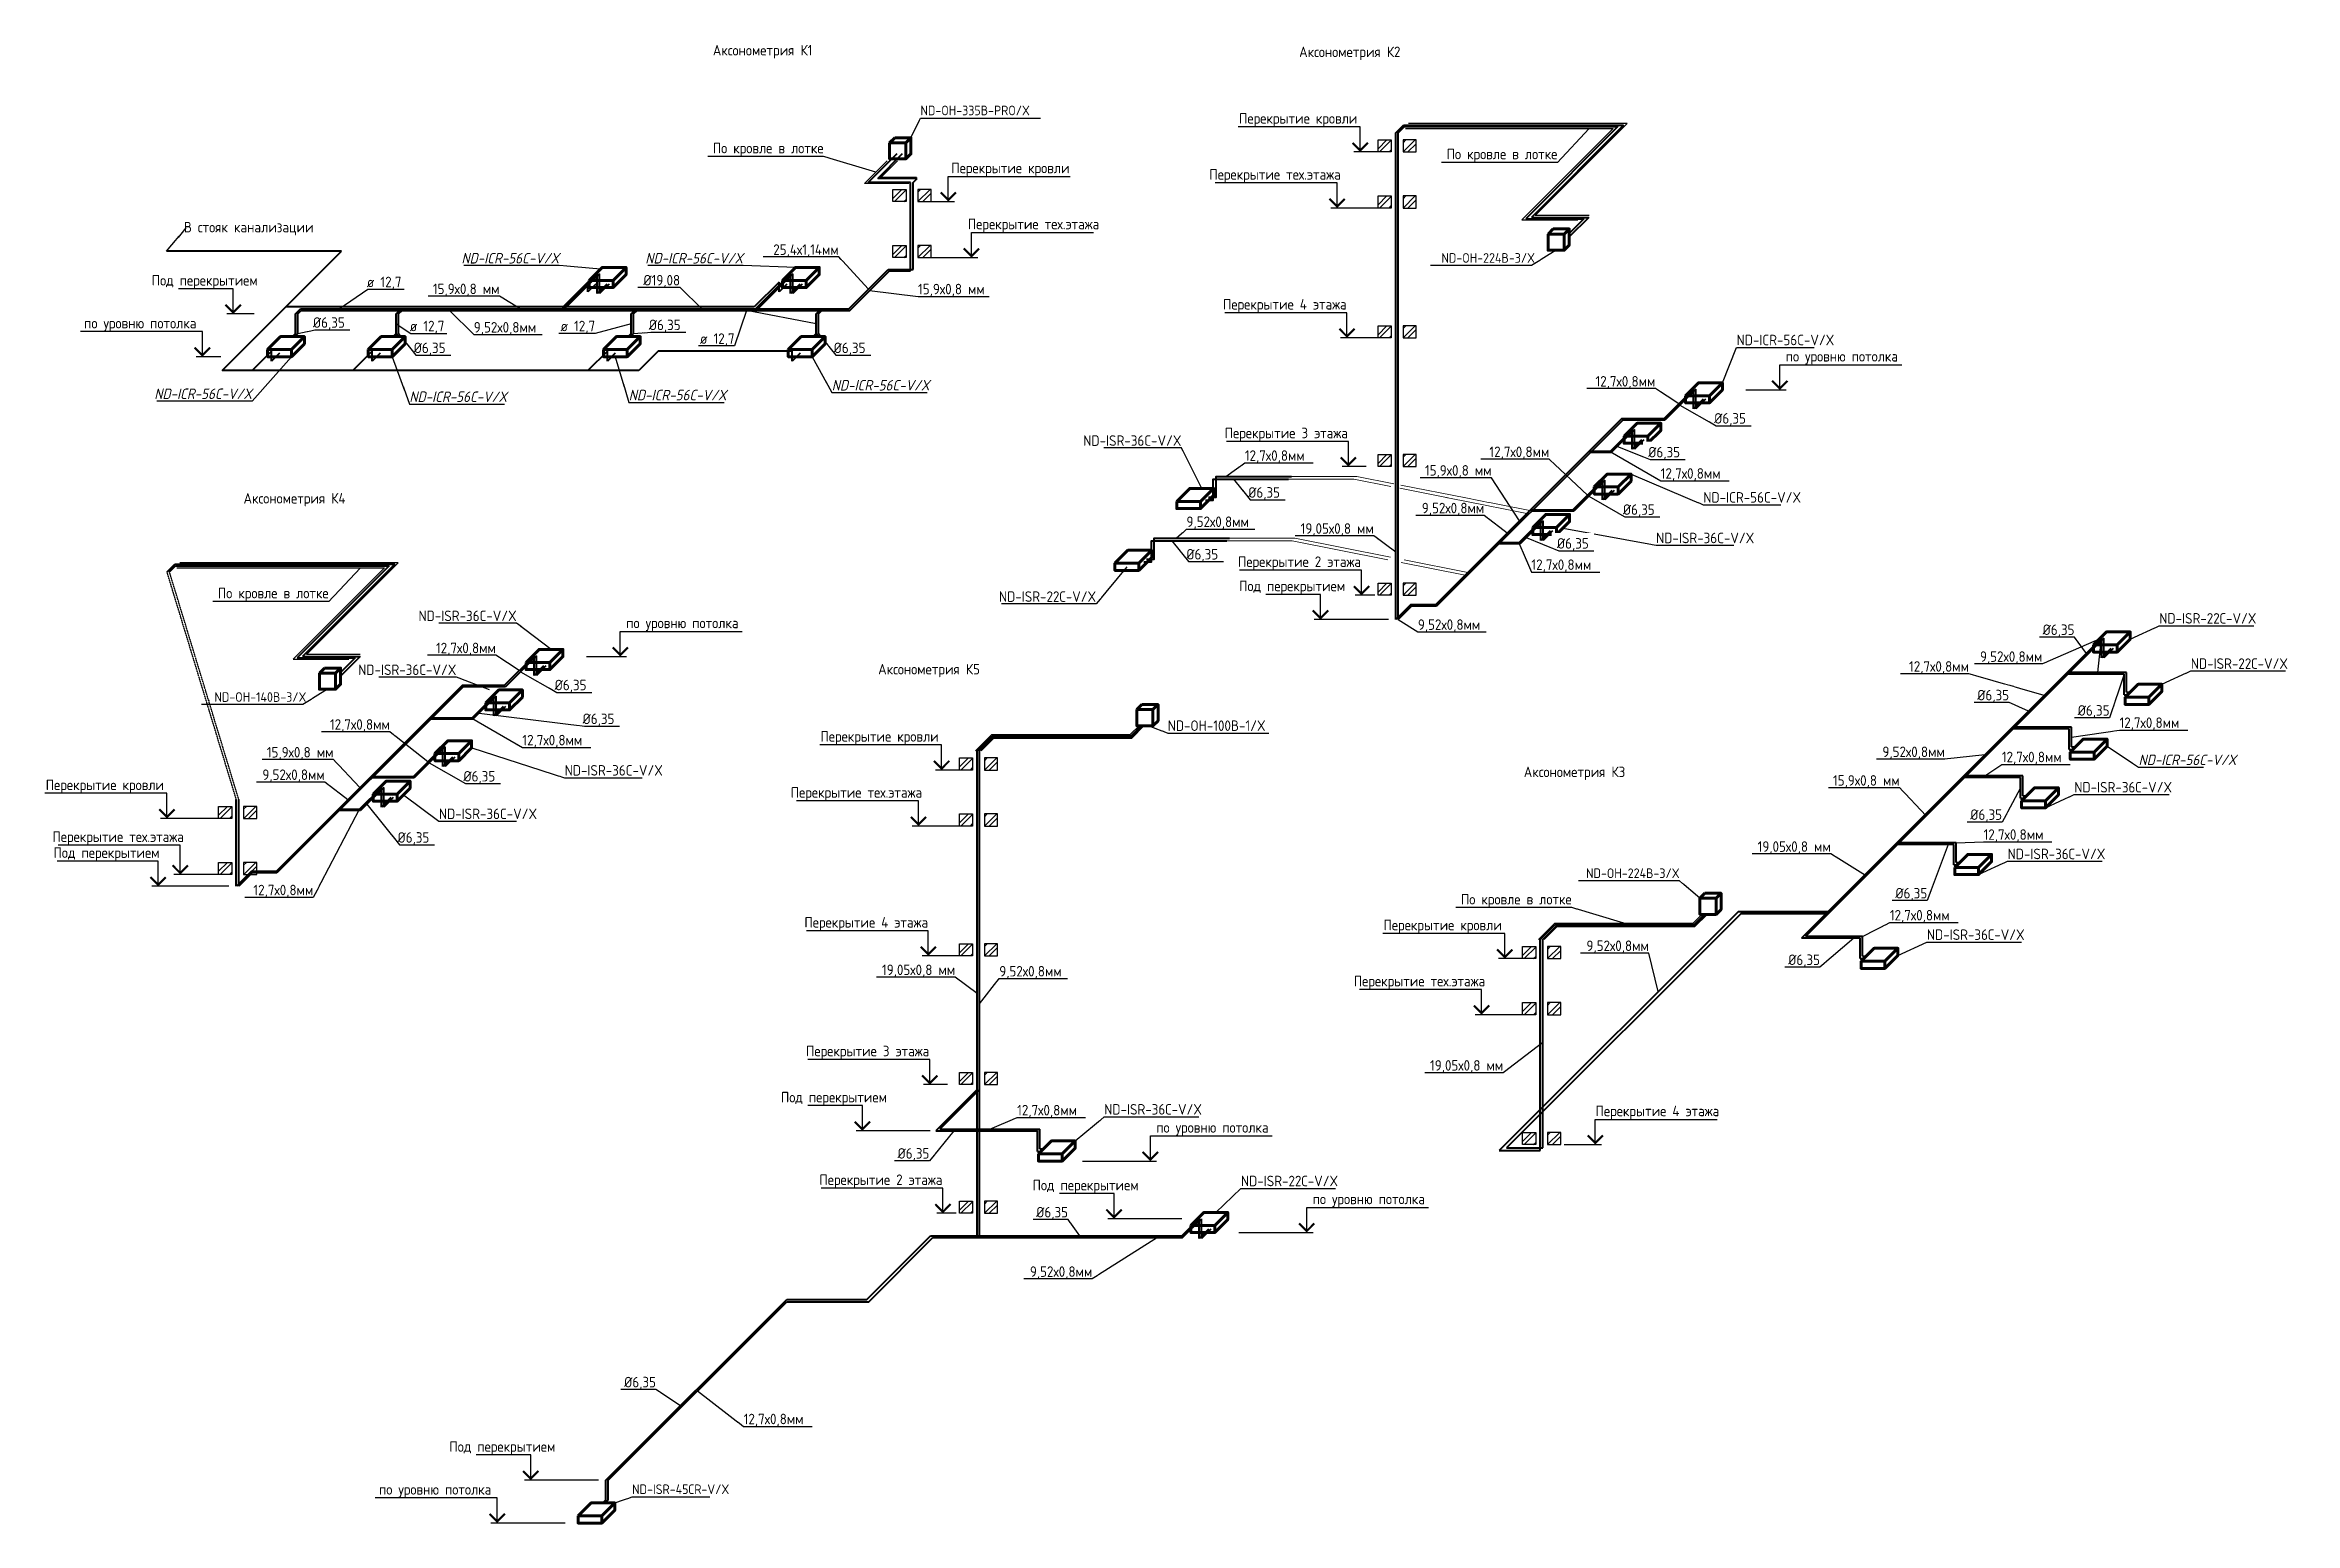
# Model space of a CAD drawing. Header units: millimetres. Extents: x -129048 to 476301, y -5853 to 215316.
# Drawn here: x -62343 to -8832, y 70242 to 105402 of the extents above; entities that cross this region are included whole.
import ezdxf
from ezdxf import colors
from ezdxf.entities.mleader import LeaderData, LeaderLine
from ezdxf.enums import TextEntityAlignment as Align
from ezdxf.math import Vec2, Vec3

# ---------------------------------------------------------------- set-up
doc = ezdxf.new("R2010")
doc.units = ezdxf.units.MM
doc.linetypes.add('ADSK_Штриховая_ш3 п1_5', pattern=[4.5, 3, -1.5])
for name, color, linetype, lineweight in [('0_АР', 8, 'Continuous', 20), ('GAZLAITER', 1, 'Continuous', 40), ('Дренаж', 36, 'Continuous', 40), ('Кондеи', 6, 'Continuous', 60)]:
    doc.layers.add(name, color=color, linetype=linetype, lineweight=lineweight)
doc.styles.add('PIK', font='isocpeur.ttf', dxfattribs={"width": 0.9, "height": 250})
doc.styles.add('TRAJECTORY_TEXT_STYLE', font='simplex.shx', dxfattribs={"width": 0.65})

msp = doc.modelspace()

# ---------------------------------------------------------------- texts
at = {"char_height": 250, "width": 6845.94178, "attachment_point": 1, "style": 'PIK'}
for s, insert in [('Аксонометрия К1', (-46460.716, 105401.827)), ('Аксонометрия К4', (-57621.664, 94743.269)), ('Аксонометрия К3', (-27173.903, 88235.549))]:
    msp.add_mtext(s, dxfattribs=dict(at, insert=insert))
at = {"char_height": 250, "attachment_point": 1, "style": 'PIK'}
for s, insert in [('Аксонометрия К2', (-32516.465, 105363.051)), ('Аксонометрия К5', (-42528.824, 90678.324))]:
    msp.add_mtext_dynamic_manual_height_columns(s, width=6845.94178, gutter_width=1250, heights=[0], dxfattribs=dict(at, insert=insert))

# ---------------------------------------------------------------- blocks, each defined once
blk = doc.blocks.new('*U3179')
at = {"color": 0, "linetype": 'ByBlock', "lineweight": -2}
for p, q in [((0, 6), (13, 6)), ((-16.14, 0), (0, 0))]:
    blk.add_line(p, q, dxfattribs=at)
at = {"color": 0, "linetype": 'ByBlock', "lineweight": -2, "ltscale": 100}
blk.add_line((-1.5, 0), (1.5, 0), dxfattribs=at)
blk.add_lwpolyline([(0, 0), (0, 6)], dxfattribs=at)
at = {"color": 0, "linetype": 'ByBlock', "lineweight": -2, "ltscale": 100, "const_width": 0.5}
blk.add_lwpolyline([(1.82, 2.18), (0, 0.35), (-1.82, 2.18)], dxfattribs=at)
at = {"linetype": 'ByBlock', "lineweight": -2, "ltscale": 100, "style": 'TRAJECTORY_TEXT_STYLE', "width": 0.65}
blk.add_attdef('Отм.', text='', height=3.5, dxfattribs=at).set_placement((6.5, 6), align=Align.BOTTOM_CENTER)
at = {"color": 0, "linetype": 'ByBlock', "lineweight": -2, "ltscale": 100, "style": 'TRAJECTORY_TEXT_STYLE', "width": 0.65}
blk.add_attdef('Прим.', text='', height=3.5, dxfattribs=at).set_placement((9.57, 4.8), align=Align.TOP_CENTER)
blk = doc.blocks.new('*U3206')
at = {"color": 0, "linetype": 'ByBlock', "lineweight": -2}
for p, q in [((0, 6), (29, 6)), ((-3.15, 0), (0, 0))]:
    blk.add_line(p, q, dxfattribs=at)
at = {"color": 0, "linetype": 'ByBlock', "lineweight": -2, "ltscale": 100}
blk.add_line((-1.5, 0), (1.5, 0), dxfattribs=at)
blk.add_lwpolyline([(0, 0), (0, 6)], dxfattribs=at)
at = {"color": 0, "linetype": 'ByBlock', "lineweight": -2, "ltscale": 100, "const_width": 0.5}
blk.add_lwpolyline([(1.82, 2.18), (0, 0.35), (-1.82, 2.18)], dxfattribs=at)
at = {"linetype": 'ByBlock', "lineweight": -2, "ltscale": 100, "style": 'TRAJECTORY_TEXT_STYLE', "width": 0.65}
blk.add_attdef('Отм.', text='', height=3.5, dxfattribs=at).set_placement((14.5, 6), align=Align.BOTTOM_CENTER)
at = {"color": 0, "linetype": 'ByBlock', "lineweight": -2, "ltscale": 100, "style": 'TRAJECTORY_TEXT_STYLE', "width": 0.65}
blk.add_attdef('Прим.', text='', height=3.5, dxfattribs=at).set_placement((17.57, 4.8), align=Align.TOP_CENTER)
blk = doc.blocks.new('*U3180')
at = {"color": 0, "linetype": 'ByBlock', "lineweight": -2}
for p, q in [((0, 6), (29, 6)), ((-4.24, 0), (0, 0))]:
    blk.add_line(p, q, dxfattribs=at)
at = {"color": 0, "linetype": 'ByBlock', "lineweight": -2, "ltscale": 100}
blk.add_line((-1.5, 0), (1.5, 0), dxfattribs=at)
blk.add_lwpolyline([(0, 0), (0, 6)], dxfattribs=at)
at = {"color": 0, "linetype": 'ByBlock', "lineweight": -2, "ltscale": 100, "const_width": 0.5}
blk.add_lwpolyline([(1.82, 2.18), (0, 0.35), (-1.82, 2.18)], dxfattribs=at)
at = {"linetype": 'ByBlock', "lineweight": -2, "ltscale": 100, "style": 'TRAJECTORY_TEXT_STYLE', "width": 0.65}
blk.add_attdef('Отм.', text='', height=3.5, dxfattribs=at).set_placement((14.5, 6), align=Align.BOTTOM_CENTER)
at = {"color": 0, "linetype": 'ByBlock', "lineweight": -2, "ltscale": 100, "style": 'TRAJECTORY_TEXT_STYLE', "width": 0.65}
blk.add_attdef('Прим.', text='', height=3.5, dxfattribs=at).set_placement((17.57, 4.8), align=Align.TOP_CENTER)
blk = doc.blocks.new('*U3192')
at = {"color": 0, "linetype": 'ByBlock', "lineweight": -2}
for p, q in [((0, 6), (29, 6)), ((-7.41, 0), (0, 0))]:
    blk.add_line(p, q, dxfattribs=at)
at = {"color": 0, "linetype": 'ByBlock', "lineweight": -2, "ltscale": 100}
blk.add_line((-1.5, 0), (1.5, 0), dxfattribs=at)
blk.add_lwpolyline([(0, 0), (0, 6)], dxfattribs=at)
at = {"color": 0, "linetype": 'ByBlock', "lineweight": -2, "ltscale": 100, "const_width": 0.5}
blk.add_lwpolyline([(1.82, 2.18), (0, 0.35), (-1.82, 2.18)], dxfattribs=at)
at = {"linetype": 'ByBlock', "lineweight": -2, "ltscale": 100, "style": 'TRAJECTORY_TEXT_STYLE', "width": 0.65}
blk.add_attdef('Отм.', text='', height=3.5, dxfattribs=at).set_placement((14.5, 6), align=Align.BOTTOM_CENTER)
at = {"color": 0, "linetype": 'ByBlock', "lineweight": -2, "ltscale": 100, "style": 'TRAJECTORY_TEXT_STYLE', "width": 0.65}
blk.add_attdef('Прим.', text='', height=3.5, dxfattribs=at).set_placement((17.57, 4.8), align=Align.TOP_CENTER)
blk = doc.blocks.new('*U3181')
at = {"color": 0, "linetype": 'ByBlock', "lineweight": -2}
for p, q in [((0, 6), (29, 6)), ((-9.75, 0), (0, 0))]:
    blk.add_line(p, q, dxfattribs=at)
at = {"color": 0, "linetype": 'ByBlock', "lineweight": -2, "ltscale": 100}
blk.add_line((-1.5, 0), (1.5, 0), dxfattribs=at)
blk.add_lwpolyline([(0, 0), (0, 6)], dxfattribs=at)
at = {"color": 0, "linetype": 'ByBlock', "lineweight": -2, "ltscale": 100, "const_width": 0.5}
blk.add_lwpolyline([(1.82, 2.18), (0, 0.35), (-1.82, 2.18)], dxfattribs=at)
at = {"linetype": 'ByBlock', "lineweight": -2, "ltscale": 100, "style": 'TRAJECTORY_TEXT_STYLE', "width": 0.65}
blk.add_attdef('Отм.', text='', height=3.5, dxfattribs=at).set_placement((14.5, 6), align=Align.BOTTOM_CENTER)
at = {"color": 0, "linetype": 'ByBlock', "lineweight": -2, "ltscale": 100, "style": 'TRAJECTORY_TEXT_STYLE', "width": 0.65}
blk.add_attdef('Прим.', text='', height=3.5, dxfattribs=at).set_placement((17.57, 4.8), align=Align.TOP_CENTER)
blk = doc.blocks.new('*U3176')
at = {"color": 0, "linetype": 'ByBlock', "lineweight": -2}
for p, q in [((0, 6), (29, 6)), ((-16.14, 0), (0, 0))]:
    blk.add_line(p, q, dxfattribs=at)
at = {"color": 0, "linetype": 'ByBlock', "lineweight": -2, "ltscale": 100}
blk.add_line((-1.5, 0), (1.5, 0), dxfattribs=at)
blk.add_lwpolyline([(0, 0), (0, 6)], dxfattribs=at)
at = {"color": 0, "linetype": 'ByBlock', "lineweight": -2, "ltscale": 100, "const_width": 0.5}
blk.add_lwpolyline([(1.82, 2.18), (0, 0.35), (-1.82, 2.18)], dxfattribs=at)
at = {"linetype": 'ByBlock', "lineweight": -2, "ltscale": 100, "style": 'TRAJECTORY_TEXT_STYLE', "width": 0.65}
blk.add_attdef('Отм.', text='', height=3.5, dxfattribs=at).set_placement((14.5, 6), align=Align.BOTTOM_CENTER)
at = {"color": 0, "linetype": 'ByBlock', "lineweight": -2, "ltscale": 100, "style": 'TRAJECTORY_TEXT_STYLE', "width": 0.65}
blk.add_attdef('Прим.', text='', height=3.5, dxfattribs=at).set_placement((17.57, 4.8), align=Align.TOP_CENTER)
blk = doc.blocks.new('*U3208')
at = {"color": 0, "linetype": 'ByBlock', "lineweight": -2}
for p, q in [((0, 6), (29, 6)), ((-8.07, 0), (0, 0))]:
    blk.add_line(p, q, dxfattribs=at)
at = {"color": 0, "linetype": 'ByBlock', "lineweight": -2, "ltscale": 100}
blk.add_line((-1.5, 0), (1.5, 0), dxfattribs=at)
blk.add_lwpolyline([(0, 0), (0, 6)], dxfattribs=at)
at = {"color": 0, "linetype": 'ByBlock', "lineweight": -2, "ltscale": 100, "const_width": 0.5}
blk.add_lwpolyline([(1.82, 2.18), (0, 0.35), (-1.82, 2.18)], dxfattribs=at)
at = {"linetype": 'ByBlock', "lineweight": -2, "ltscale": 100, "style": 'TRAJECTORY_TEXT_STYLE', "width": 0.65}
blk.add_attdef('Отм.', text='', height=3.5, dxfattribs=at).set_placement((14.5, 6), align=Align.BOTTOM_CENTER)
at = {"color": 0, "linetype": 'ByBlock', "lineweight": -2, "ltscale": 100, "style": 'TRAJECTORY_TEXT_STYLE', "width": 0.65}
blk.add_attdef('Прим.', text='', height=3.5, dxfattribs=at).set_placement((17.57, 4.8), align=Align.TOP_CENTER)
blk = doc.blocks.new('*U3209')
at = {"color": 0, "linetype": 'ByBlock', "lineweight": -2}
for p, q in [((0, 6), (13, 6)), ((-5.01, 0), (0, 0))]:
    blk.add_line(p, q, dxfattribs=at)
at = {"color": 0, "linetype": 'ByBlock', "lineweight": -2, "ltscale": 100}
blk.add_line((-1.5, 0), (1.5, 0), dxfattribs=at)
blk.add_lwpolyline([(0, 0), (0, 6)], dxfattribs=at)
at = {"color": 0, "linetype": 'ByBlock', "lineweight": -2, "ltscale": 100, "const_width": 0.5}
blk.add_lwpolyline([(1.82, 2.18), (0, 0.35), (-1.82, 2.18)], dxfattribs=at)
at = {"linetype": 'ByBlock', "lineweight": -2, "ltscale": 100, "style": 'TRAJECTORY_TEXT_STYLE', "width": 0.65}
blk.add_attdef('Отм.', text='', height=3.5, dxfattribs=at).set_placement((6.5, 6), align=Align.BOTTOM_CENTER)
at = {"color": 0, "linetype": 'ByBlock', "lineweight": -2, "ltscale": 100, "style": 'TRAJECTORY_TEXT_STYLE', "width": 0.65}
blk.add_attdef('Прим.', text='', height=3.5, dxfattribs=at).set_placement((9.57, 4.8), align=Align.TOP_CENTER)
blk = doc.blocks.new('*U3210')
at = {"color": 0, "linetype": 'ByBlock', "lineweight": -2}
for p, q in [((0, 6), (29, 6)), ((-4.36, 0), (0, 0))]:
    blk.add_line(p, q, dxfattribs=at)
at = {"color": 0, "linetype": 'ByBlock', "lineweight": -2, "ltscale": 100}
blk.add_line((-1.5, 0), (1.5, 0), dxfattribs=at)
blk.add_lwpolyline([(0, 0), (0, 6)], dxfattribs=at)
at = {"color": 0, "linetype": 'ByBlock', "lineweight": -2, "ltscale": 100, "const_width": 0.5}
blk.add_lwpolyline([(1.82, 2.18), (0, 0.35), (-1.82, 2.18)], dxfattribs=at)
at = {"linetype": 'ByBlock', "lineweight": -2, "ltscale": 100, "style": 'TRAJECTORY_TEXT_STYLE', "width": 0.65}
blk.add_attdef('Отм.', text='', height=3.5, dxfattribs=at).set_placement((14.5, 6), align=Align.BOTTOM_CENTER)
at = {"color": 0, "linetype": 'ByBlock', "lineweight": -2, "ltscale": 100, "style": 'TRAJECTORY_TEXT_STYLE', "width": 0.65}
blk.add_attdef('Прим.', text='', height=3.5, dxfattribs=at).set_placement((17.57, 4.8), align=Align.TOP_CENTER)
blk = doc.blocks.new('*U3211')
at = {"color": 0, "linetype": 'ByBlock', "lineweight": -2}
for p, q in [((0, 6), (24, 6)), ((-16.85, 0), (0, 0))]:
    blk.add_line(p, q, dxfattribs=at)
at = {"color": 0, "linetype": 'ByBlock', "lineweight": -2, "ltscale": 100}
blk.add_line((-1.5, 0), (1.5, 0), dxfattribs=at)
blk.add_lwpolyline([(0, 0), (0, 6)], dxfattribs=at)
at = {"color": 0, "linetype": 'ByBlock', "lineweight": -2, "ltscale": 100, "const_width": 0.5}
blk.add_lwpolyline([(1.82, 2.18), (0, 0.35), (-1.82, 2.18)], dxfattribs=at)
at = {"linetype": 'ByBlock', "lineweight": -2, "ltscale": 100, "style": 'TRAJECTORY_TEXT_STYLE', "width": 0.65}
blk.add_attdef('Отм.', text='', height=3.5, dxfattribs=at).set_placement((12, 6), align=Align.BOTTOM_CENTER)
at = {"color": 0, "linetype": 'ByBlock', "lineweight": -2, "ltscale": 100, "style": 'TRAJECTORY_TEXT_STYLE', "width": 0.65}
blk.add_attdef('Прим.', text='', height=3.5, dxfattribs=at).set_placement((15.07, 4.8), align=Align.TOP_CENTER)
blk = doc.blocks.new('*U3213')
at = {"color": 0, "linetype": 'ByBlock', "lineweight": -2}
for p, q in [((0, 6), (29, 6)), ((-12.91, 0), (0, 0))]:
    blk.add_line(p, q, dxfattribs=at)
at = {"color": 0, "linetype": 'ByBlock', "lineweight": -2, "ltscale": 100}
blk.add_line((-1.5, 0), (1.5, 0), dxfattribs=at)
blk.add_lwpolyline([(0, 0), (0, 6)], dxfattribs=at)
at = {"color": 0, "linetype": 'ByBlock', "lineweight": -2, "ltscale": 100, "const_width": 0.5}
blk.add_lwpolyline([(1.82, 2.18), (0, 0.35), (-1.82, 2.18)], dxfattribs=at)
at = {"linetype": 'ByBlock', "lineweight": -2, "ltscale": 100, "style": 'TRAJECTORY_TEXT_STYLE', "width": 0.65}
blk.add_attdef('Отм.', text='', height=3.5, dxfattribs=at).set_placement((14.5, 6), align=Align.BOTTOM_CENTER)
at = {"color": 0, "linetype": 'ByBlock', "lineweight": -2, "ltscale": 100, "style": 'TRAJECTORY_TEXT_STYLE', "width": 0.65}
blk.add_attdef('Прим.', text='', height=3.5, dxfattribs=at).set_placement((17.57, 4.8), align=Align.TOP_CENTER)
blk = doc.blocks.new('*U3212')
at = {"color": 0, "linetype": 'ByBlock', "lineweight": -2}
for p, q in [((0, 7), (29, 7)), ((-9.75, 0), (0, 0))]:
    blk.add_line(p, q, dxfattribs=at)
at = {"color": 0, "linetype": 'ByBlock', "lineweight": -2, "ltscale": 100}
blk.add_line((-1.5, 0), (1.5, 0), dxfattribs=at)
blk.add_lwpolyline([(0, 0), (0, 7)], dxfattribs=at)
at = {"color": 0, "linetype": 'ByBlock', "lineweight": -2, "ltscale": 100, "const_width": 0.5}
blk.add_lwpolyline([(1.82, 2.18), (0, 0.35), (-1.82, 2.18)], dxfattribs=at)
at = {"linetype": 'ByBlock', "lineweight": -2, "ltscale": 100, "style": 'TRAJECTORY_TEXT_STYLE', "width": 0.65}
blk.add_attdef('Отм.', text='', height=3.5, dxfattribs=at).set_placement((14.5, 7), align=Align.BOTTOM_CENTER)
at = {"color": 0, "linetype": 'ByBlock', "lineweight": -2, "ltscale": 100, "style": 'TRAJECTORY_TEXT_STYLE', "width": 0.65}
blk.add_attdef('Прим.', text='', height=3.5, dxfattribs=at).set_placement((17.57, 5.8), align=Align.TOP_CENTER)

# ---------------------------------------------------------------- hatches: boundary and pattern name
h = msp.add_hatch()
h.set_pattern_fill('ANSI32', color=256, scale=25)
h.set_pattern_definition([(45, (-5930.08, 99017.3), (-168.3798, 168.3798), []), (45, (-5817.83, 99017.3), (-168.3798, 168.3798), [])])
h.paths.add_polyline_path([(-30325.898, 103144.418), (-30638.703, 103144.418), (-30638.703, 102856.445), (-30325.898, 102856.445)])
h.paths.add_polyline_path([(-30044.692, 103144.418), (-30044.692, 102856.445), (-29731.886, 102856.445), (-29731.886, 103144.418)])
h = msp.add_hatch()
h.set_pattern_fill('ANSI32', color=256, scale=25)
h.set_pattern_definition([(45, (-17469.86, 97837.27), (-168.3798, 168.3798), []), (45, (-17357.6, 97837.27), (-168.3798, 168.3798), [])])
h.paths.add_polyline_path([(-41865.676, 101964.396), (-42178.481, 101964.396), (-42178.481, 101676.423), (-41865.676, 101676.423)])
h.paths.add_polyline_path([(-41584.47, 101964.396), (-41584.47, 101676.423), (-41271.664, 101676.423), (-41271.664, 101964.396)])
h = msp.add_hatch()
h.set_pattern_fill('ANSI32', color=256, scale=25)
h.set_pattern_definition([(45, (-5930.08, 97684.07), (-168.3798, 168.3798), []), (45, (-5817.83, 97684.07), (-168.3798, 168.3798), [])])
h.paths.add_polyline_path([(-30325.898, 101811.2), (-30638.703, 101811.2), (-30638.703, 101523.227), (-30325.898, 101523.227)])
h.paths.add_polyline_path([(-30044.692, 101811.2), (-30044.692, 101523.227), (-29731.886, 101523.227), (-29731.886, 101811.2)])
h = msp.add_hatch()
h.set_pattern_fill('ANSI32', color=256, scale=25)
h.set_pattern_definition([(45, (-17469.86, 96504.05), (-168.3798, 168.3798), []), (45, (-17357.6, 96504.05), (-168.3798, 168.3798), [])])
h.paths.add_polyline_path([(-41865.676, 100631.178), (-42178.481, 100631.178), (-42178.481, 100343.205), (-41865.676, 100343.205)])
h.paths.add_polyline_path([(-41584.47, 100631.178), (-41584.47, 100343.205), (-41271.664, 100343.205), (-41271.664, 100631.178)])
h = msp.add_hatch()
h.set_pattern_fill('ANSI32', color=256, scale=25)
h.set_pattern_definition([(45, (-5930.08, 94594.6), (-168.3798, 168.3798), []), (45, (-5817.83, 94594.6), (-168.3798, 168.3798), [])])
h.paths.add_polyline_path([(-30325.898, 98721.732), (-30638.703, 98721.732), (-30638.703, 98433.759), (-30325.898, 98433.759)])
h.paths.add_polyline_path([(-30044.692, 98721.732), (-30044.692, 98433.759), (-29731.886, 98433.759), (-29731.886, 98721.732)])
h = msp.add_hatch()
h.set_pattern_fill('ANSI32', color=256, scale=25)
h.set_pattern_definition([(45, (-5930.08, 91533.1), (-168.3798, 168.3798), []), (45, (-5817.83, 91533.1), (-168.3798, 168.3798), [])])
h.paths.add_polyline_path([(-30325.898, 95660.236), (-30638.703, 95660.236), (-30638.703, 95372.263), (-30325.898, 95372.263)])
h.paths.add_polyline_path([(-30044.692, 95660.236), (-30044.692, 95372.263), (-29731.886, 95372.263), (-29731.886, 95660.236)])
h = msp.add_hatch()
h.set_pattern_fill('ANSI32', color=256, scale=25)
h.set_pattern_definition([(45, (-5930.08, 88471.6), (-168.3798, 168.3798), []), (45, (-5817.83, 88471.6), (-168.3798, 168.3798), [])])
h.paths.add_polyline_path([(-30325.898, 92598.74), (-30638.703, 92598.74), (-30638.703, 92310.767), (-30325.898, 92310.767)])
h.paths.add_polyline_path([(-30044.692, 92598.74), (-30044.692, 92310.767), (-29731.886, 92310.767), (-29731.886, 92598.74)])
h = msp.add_hatch()
h.set_pattern_fill('ANSI32', color=256, scale=25)
h.set_pattern_definition([(45, (-15885.89, 84315.46), (-168.3798, 168.3798), []), (45, (-15773.63, 84315.46), (-168.3798, 168.3798), [])])
h.paths.add_polyline_path([(-40281.703, 88442.592), (-40594.508, 88442.592), (-40594.508, 88154.619), (-40281.703, 88154.619)])
h.paths.add_polyline_path([(-40000.497, 88442.592), (-40000.497, 88154.619), (-39687.691, 88154.619), (-39687.691, 88442.592)])
h = msp.add_hatch()
h.set_pattern_fill('ANSI32', color=256, scale=25)
h.set_pattern_definition([(45, (-33505.5, 83162.03), (-168.3798, 168.3798), []), (45, (-33393.25, 83162.03), (-168.3798, 168.3798), [])])
h.paths.add_polyline_path([(-57901.322, 87289.16), (-58214.128, 87289.16), (-58214.128, 87001.187), (-57901.322, 87001.187)])
h.paths.add_polyline_path([(-57620.116, 87289.16), (-57620.116, 87001.187), (-57307.311, 87001.187), (-57307.311, 87289.16)])
h = msp.add_hatch()
h.set_pattern_fill('ANSI32', color=256, scale=25)
h.set_pattern_definition([(45, (-15885.89, 82982.24), (-168.3798, 168.3798), []), (45, (-15773.63, 82982.24), (-168.3798, 168.3798), [])])
h.paths.add_polyline_path([(-40281.703, 87109.374), (-40594.508, 87109.374), (-40594.508, 86821.401), (-40281.703, 86821.401)])
h.paths.add_polyline_path([(-40000.497, 87109.374), (-40000.497, 86821.401), (-39687.691, 86821.401), (-39687.691, 87109.374)])
h = msp.add_hatch()
h.set_pattern_fill('ANSI32', color=256, scale=25)
h.set_pattern_definition([(45, (-33505.5, 81828.81), (-168.3798, 168.3798), []), (45, (-33393.25, 81828.81), (-168.3798, 168.3798), [])])
h.paths.add_polyline_path([(-57901.322, 85955.942), (-58214.128, 85955.942), (-58214.128, 85667.969), (-57901.322, 85667.969)])
h.paths.add_polyline_path([(-57620.116, 85955.942), (-57620.116, 85667.969), (-57307.311, 85667.969), (-57307.311, 85955.942)])
h = msp.add_hatch()
h.set_pattern_fill('ANSI32', color=256, scale=25)
h.set_pattern_definition([(45, (-15885.89, 79892.78), (-168.3798, 168.3798), []), (45, (-15773.63, 79892.78), (-168.3798, 168.3798), [])])
h.paths.add_polyline_path([(-40281.703, 84019.907), (-40594.508, 84019.907), (-40594.508, 83731.934), (-40281.703, 83731.934)])
h.paths.add_polyline_path([(-40000.497, 84019.907), (-40000.497, 83731.934), (-39687.691, 83731.934), (-39687.691, 84019.907)])
h = msp.add_hatch()
h.set_pattern_fill('ANSI32', color=256, scale=25)
h.set_pattern_definition([(45, (-2494.32, 79827.88), (-168.3798, 168.3798), []), (45, (-2382.07, 79827.88), (-168.3798, 168.3798), [])])
h.paths.add_polyline_path([(-26890.134, 83955.013), (-27202.94, 83955.013), (-27202.94, 83667.041), (-26890.134, 83667.041)])
h.paths.add_polyline_path([(-26608.928, 83955.013), (-26608.928, 83667.041), (-26296.123, 83667.041), (-26296.123, 83955.013)])
h = msp.add_hatch()
h.set_pattern_fill('ANSI32', color=256, scale=25)
h.set_pattern_definition([(45, (-2494.32, 78494.67), (-168.3798, 168.3798), []), (45, (-2382.07, 78494.67), (-168.3798, 168.3798), [])])
h.paths.add_polyline_path([(-26890.134, 82621.795), (-27202.94, 82621.795), (-27202.94, 82333.822), (-26890.134, 82333.822)])
h.paths.add_polyline_path([(-26608.928, 82621.795), (-26608.928, 82333.822), (-26296.123, 82333.822), (-26296.123, 82621.795)])
h = msp.add_hatch()
h.set_pattern_fill('ANSI32', color=256, scale=25)
h.set_pattern_definition([(45, (-15885.89, 76831.28), (-168.3798, 168.3798), []), (45, (-15773.63, 76831.28), (-168.3798, 168.3798), [])])
h.paths.add_polyline_path([(-40281.703, 80958.411), (-40594.508, 80958.411), (-40594.508, 80670.438), (-40281.703, 80670.438)])
h.paths.add_polyline_path([(-40000.497, 80958.411), (-40000.497, 80670.438), (-39687.691, 80670.438), (-39687.691, 80958.411)])
h = msp.add_hatch()
h.set_pattern_fill('ANSI32', color=256, scale=25)
h.set_pattern_definition([(45, (-2494.32, 75405.2), (-168.3798, 168.3798), []), (45, (-2382.07, 75405.2), (-168.3798, 168.3798), [])])
h.paths.add_polyline_path([(-26890.134, 79532.328), (-27202.94, 79532.328), (-27202.94, 79244.355), (-26890.134, 79244.355)])
h.paths.add_polyline_path([(-26608.928, 79532.328), (-26608.928, 79244.355), (-26296.123, 79244.355), (-26296.123, 79532.328)])
h = msp.add_hatch()
h.set_pattern_fill('ANSI32', color=256, scale=25)
h.set_pattern_definition([(45, (-15885.89, 73769.78), (-168.3798, 168.3798), []), (45, (-15773.63, 73769.78), (-168.3798, 168.3798), [])])
h.paths.add_polyline_path([(-40281.703, 77896.915), (-40594.508, 77896.915), (-40594.508, 77608.942), (-40281.703, 77608.942)])
h.paths.add_polyline_path([(-40000.497, 77896.915), (-40000.497, 77608.942), (-39687.691, 77608.942), (-39687.691, 77896.915)])

# ---------------------------------------------------------------- linework, layer by layer
for p, q in [((-29983.382, 103412.775), (-25049.585, 103412.775)), ((-24717.199, 103531.35), (-29916.384, 103531.35)), ((-25049.585, 103412.775), (-27221.818, 101240.542)), ((-26901.237, 101347.312), (-24717.199, 103531.35)), ((-42856.872, 102105.891), (-42312.914, 102649.85)), ((-42461.431, 102247.214), (-42065.665, 102642.979)), ((-41615.097, 102247.214), (-42461.431, 102247.214)), ((-41802.466, 102105.891), (-42856.872, 102105.891)), ((-27221.818, 101240.542), (-25891.725, 101240.542)), ((-25622.298, 101347.312), (-26901.237, 101347.312)), ((-59206.483, 92967.755), (-54272.686, 92967.755)), ((-53940.3, 93086.33), (-59139.486, 93086.33)), ((-54272.686, 92967.755), (-56444.919, 90795.522)), ((-56124.338, 90902.292), (-53940.3, 93086.33)), ((-56444.919, 90795.522), (-55114.826, 90795.522)), ((-54845.399, 90902.292), (-56124.338, 90902.292)), ((-40214.46, 88610.104), (-39828.052, 88996.512)), ((-40080.206, 88610.104), (-39774.217, 88916.092)), ((-39828.052, 88996.512), (-36538.086, 88995.663)), ((-39774.217, 88916.092), (-36495.568, 88916.092)), ((-23146.517, 84508.085), (-22916.943, 84737.659)), ((-23103.999, 84428.513), (-22815.446, 84717.066)), ((-26822.891, 84122.525), (-26436.483, 84508.933)), ((-26688.637, 84122.525), (-26382.649, 84428.513)), ((-26436.483, 84508.933), (-23146.517, 84508.085)), ((-26382.649, 84428.513), (-23103.999, 84428.513))]:
    msp.add_line(p, q)
for points in [[(-30325.898, 102856.445), (-30638.703, 102856.445), (-30638.703, 103144.418), (-30325.898, 103144.418)], [(-30044.692, 102856.445), (-29731.886, 102856.445), (-29731.886, 103144.418), (-30044.692, 103144.418)], [(-41865.676, 101676.423), (-42178.481, 101676.423), (-42178.481, 101964.396), (-41865.676, 101964.396)], [(-41584.47, 101676.423), (-41271.664, 101676.423), (-41271.664, 101964.396), (-41584.47, 101964.396)], [(-30325.898, 101523.227), (-30638.703, 101523.227), (-30638.703, 101811.2), (-30325.898, 101811.2)], [(-30044.692, 101523.227), (-29731.886, 101523.227), (-29731.886, 101811.2), (-30044.692, 101811.2)], [(-41865.676, 100343.205), (-42178.481, 100343.205), (-42178.481, 100631.178), (-41865.676, 100631.178)], [(-41584.47, 100343.205), (-41271.664, 100343.205), (-41271.664, 100631.178), (-41584.47, 100631.178)], [(-30325.898, 98433.759), (-30638.703, 98433.759), (-30638.703, 98721.732), (-30325.898, 98721.732)], [(-30044.692, 98433.759), (-29731.886, 98433.759), (-29731.886, 98721.732), (-30044.692, 98721.732)], [(-30325.898, 95372.263), (-30638.703, 95372.263), (-30638.703, 95660.236), (-30325.898, 95660.236)], [(-30044.692, 95372.263), (-29731.886, 95372.263), (-29731.886, 95660.236), (-30044.692, 95660.236)], [(-30325.898, 92310.767), (-30638.703, 92310.767), (-30638.703, 92598.74), (-30325.898, 92598.74)], [(-30044.692, 92310.767), (-29731.886, 92310.767), (-29731.886, 92598.74), (-30044.692, 92598.74)], [(-40281.703, 88154.619), (-40594.508, 88154.619), (-40594.508, 88442.592), (-40281.703, 88442.592)], [(-40000.497, 88154.619), (-39687.691, 88154.619), (-39687.691, 88442.592), (-40000.497, 88442.592)], [(-57901.322, 87001.187), (-58214.128, 87001.187), (-58214.128, 87289.16), (-57901.322, 87289.16)], [(-57620.116, 87001.187), (-57307.311, 87001.187), (-57307.311, 87289.16), (-57620.116, 87289.16)], [(-40281.703, 86821.401), (-40594.508, 86821.401), (-40594.508, 87109.374), (-40281.703, 87109.374)], [(-40000.497, 86821.401), (-39687.691, 86821.401), (-39687.691, 87109.374), (-40000.497, 87109.374)], [(-57901.322, 85667.969), (-58214.128, 85667.969), (-58214.128, 85955.942), (-57901.322, 85955.942)], [(-57620.116, 85667.969), (-57307.311, 85667.969), (-57307.311, 85955.942), (-57620.116, 85955.942)], [(-40281.703, 83731.934), (-40594.508, 83731.934), (-40594.508, 84019.907), (-40281.703, 84019.907)], [(-40000.497, 83731.934), (-39687.691, 83731.934), (-39687.691, 84019.907), (-40000.497, 84019.907)], [(-26890.134, 83667.041), (-27202.94, 83667.041), (-27202.94, 83955.013), (-26890.134, 83955.013)], [(-26608.928, 83667.041), (-26296.123, 83667.041), (-26296.123, 83955.013), (-26608.928, 83955.013)], [(-26890.134, 82333.822), (-27202.94, 82333.822), (-27202.94, 82621.795), (-26890.134, 82621.795)], [(-26608.928, 82333.822), (-26296.123, 82333.822), (-26296.123, 82621.795), (-26608.928, 82621.795)], [(-40281.703, 80670.438), (-40594.508, 80670.438), (-40594.508, 80958.411), (-40281.703, 80958.411)], [(-40000.497, 80670.438), (-39687.691, 80670.438), (-39687.691, 80958.411), (-40000.497, 80958.411)], [(-26890.134, 79244.355), (-27202.94, 79244.355), (-27202.94, 79532.328), (-26890.134, 79532.328)], [(-26608.928, 79244.355), (-26296.123, 79244.355), (-26296.123, 79532.328), (-26608.928, 79532.328)], [(-40281.703, 77608.942), (-40594.508, 77608.942), (-40594.508, 77896.915), (-40281.703, 77896.915)], [(-40000.497, 77608.942), (-39687.691, 77608.942), (-39687.691, 77896.915), (-40000.497, 77896.915)]]:
    msp.add_lwpolyline(points, close=True)
at = {"layer": '0_АР'}
for p, q in [((-31212.247, 95073.663), (-30331.66, 94899.205)), ((-31145.372, 95140.538), (-30264.785, 94966.08))]:
    msp.add_line(p, q, dxfattribs=at)
at = {"layer": 'GAZLAITER'}
for p, q in [((-30218.272, 103311.929), (-30035.115, 103495.086)), ((-30218.272, 91732.546), (-30218.272, 103311.929)), ((-30035.115, 103495.086), (-28263.249, 103495.086)), ((-28263.249, 103495.086), (-24800.037, 103495.086)), ((-24800.037, 103495.086), (-26993.809, 101301.314)), ((-42769.1, 102131.907), (-42080.138, 102820.868)), ((-41758.05, 102131.907), (-42769.1, 102131.907)), ((-41758.05, 100031.91), (-41758.05, 102131.907)), ((-26993.809, 101301.314), (-25624.329, 101301.314)), ((-25624.329, 101301.314), (-26091.282, 100834.361)), ((-59441.373, 92866.91), (-59258.216, 93050.066)), ((-59258.216, 93050.066), (-57486.35, 93050.066)), ((-57486.35, 93050.066), (-54023.138, 93050.066)), ((-54023.138, 93050.066), (-56216.91, 90856.294)), ((-56216.91, 90856.294), (-54847.43, 90856.294)), ((-54847.43, 90856.294), (-55314.383, 90389.341)), ((-12898.345, 89945.084), (-12898.345, 90434.593)), ((-12898.345, 89945.084), (-12813.363, 89945.084)), ((-40174.077, 88610.104), (-39815.078, 88969.103)), ((-39815.078, 88969.103), (-36511.525, 88969.103)), ((-14201.337, 88642.093), (-14201.337, 89131.601)), ((-40174.077, 88610.104), (-40120.529, 88663.652)), ((-40174.077, 77074.034), (-40174.077, 88610.104)), ((-14201.337, 88642.093), (-14116.355, 88642.093)), ((-15360.095, 87483.334), (-15360.095, 87972.843)), ((-57793.697, 85390.429), (-57793.697, 87456.672)), ((-15360.095, 87483.334), (-15275.113, 87483.334)), ((-16946.832, 85896.597), (-16946.832, 86386.106)), ((-16946.832, 85896.597), (-16861.85, 85896.597)), ((-23118.869, 84481.524), (-22862.537, 84737.856)), ((-26782.509, 84122.525), (-26423.509, 84481.524)), ((-26782.509, 79104.739), (-26782.509, 84122.525)), ((-26423.509, 84481.524), (-23119.957, 84481.524)), ((-19175.748, 83667.681), (-19175.748, 84157.19)), ((-19175.748, 83667.681), (-19090.766, 83667.681)), ((-40174.077, 80555.265), (-41156.502, 79572.84)), ((-41156.502, 79572.84), (-38741.353, 79572.84)), ((-38741.353, 79083.332), (-38741.353, 79572.84)), ((-38741.353, 79083.332), (-38656.371, 79083.332))]:
    msp.add_line(p, q, dxfattribs=at)
at = {"layer": 'GAZLAITER', "color": 5}
for p, q in [((-30159.865, 103311.929), (-30012.717, 103459.077)), ((-30159.865, 92310.767), (-30159.865, 103311.929)), ((-30012.717, 103459.077), (-24934.134, 103459.077)), ((-24934.134, 103459.077), (-27126.173, 101267.038)), ((-42537.867, 102229.375), (-41946.374, 102820.868)), ((-41602.174, 102229.375), (-42537.867, 102229.375)), ((-41699.642, 102131.907), (-41602.174, 102229.375)), ((-41699.642, 100064.233), (-41699.642, 102131.907)), ((-27126.173, 101267.038), (-25745.183, 101267.038)), ((-25745.183, 101267.038), (-26091.282, 100920.938)), ((-59382.966, 92866.91), (-59235.818, 93014.057)), ((-59235.818, 93014.057), (-54157.235, 93014.057)), ((-54157.235, 93014.057), (-56349.274, 90822.018)), ((-30159.865, 91732.546), (-30159.865, 92310.767)), ((-13376.586, 91291.739), (-19933.945, 84734.38)), ((-56349.274, 90822.018), (-54968.284, 90822.018)), ((-54968.284, 90822.018), (-55314.383, 90475.919)), ((-12842.783, 90474.81), (-14193.515, 90474.81)), ((-12842.783, 90005.983), (-12842.783, 90474.81)), ((-12842.783, 90005.983), (-12752.464, 90005.983)), ((-40115.67, 88610.104), (-39789.841, 88935.932)), ((-39789.841, 88935.932), (-36502.476, 88935.932)), ((-14145.775, 89171.819), (-15496.507, 89171.819)), ((-14145.775, 88702.992), (-14145.775, 89171.819)), ((-40115.67, 77608.942), (-40115.67, 88610.104)), ((-14145.775, 88702.992), (-14055.456, 88702.992)), ((-15304.534, 88013.06), (-16655.266, 88013.06)), ((-15304.534, 87544.233), (-15304.534, 88013.06)), ((-57735.289, 85388.997), (-57735.289, 87456.672)), ((-15304.534, 87544.233), (-15214.215, 87544.233)), ((-16891.27, 86426.323), (-18242.002, 86426.323)), ((-16891.27, 85957.496), (-16891.27, 86426.323)), ((-16891.27, 85957.496), (-16800.951, 85957.496)), ((-22014.408, 84734.38), (-27581.133, 79167.655)), ((-23110.907, 84448.353), (-22821.404, 84737.856)), ((-19933.945, 84734.38), (-22014.408, 84734.38)), ((-19933.945, 84734.38), (-20470.919, 84197.407)), ((-26724.101, 84122.525), (-26398.273, 84448.353)), ((-26724.101, 79167.655), (-26724.101, 84122.525)), ((-26398.273, 84448.353), (-23110.907, 84448.353)), ((-19120.187, 84197.407), (-20470.919, 84197.407)), ((-19120.187, 83728.58), (-19120.187, 84197.407)), ((-19120.187, 83728.58), (-19029.867, 83728.58)), ((-40115.67, 80555.265), (-41057.877, 79613.057)), ((-41057.877, 79613.057), (-38685.792, 79613.057)), ((-38685.792, 79144.23), (-38685.792, 79613.057)), ((-38685.792, 79144.23), (-38595.472, 79144.23)), ((-27581.133, 79167.655), (-26724.101, 79167.655)), ((-40115.67, 77030.72), (-40115.67, 77608.942))]:
    msp.add_line(p, q, dxfattribs=at)
at = {"layer": 'GAZLAITER', "color": 5, "lineweight": 40, "ltscale": 10}
for p, q in [((-49208.261, 99960.28), (-50040.725, 99127.816)), ((-49208.261, 99491.453), (-49208.261, 99960.28)), ((-48984.414, 99715.3), (-49208.261, 99491.453)), ((-44612.458, 99960.28), (-45444.922, 99127.816)), ((-44612.458, 99491.453), (-44612.458, 99960.28)), ((-44388.611, 99715.3), (-44612.458, 99491.453)), ((-43226.198, 99127.816), (-42289.781, 100064.233)), ((-42289.781, 100064.233), (-41699.642, 100064.233)), ((-56387.544, 99003.959), (-56263.687, 99127.816)), ((-56387.544, 98535.132), (-56387.544, 99003.959)), ((-56263.687, 99127.816), (-43226.198, 99127.816)), ((-53991.106, 99003.959), (-53867.249, 99127.816)), ((-53991.106, 98535.132), (-53991.106, 99003.959)), ((-48400.156, 99003.959), (-48276.299, 99127.816)), ((-48400.156, 98535.132), (-48400.156, 99003.959)), ((-44003.683, 99003.959), (-43879.826, 99127.816)), ((-44003.683, 98535.132), (-44003.683, 99003.959)), ((-56387.544, 98535.132), (-56458.727, 98463.949)), ((-53991.106, 98535.132), (-54062.289, 98463.949)), ((-48400.156, 98535.132), (-48471.339, 98463.949)), ((-44003.683, 98535.132), (-44074.866, 98463.949)), ((-23078.123, 97217.787), (-23815.186, 96480.725)), ((-23078.123, 96748.961), (-23078.123, 97217.787)), ((-22854.277, 96972.807), (-23078.123, 96748.961)), ((-24819.521, 96480.725), (-29251.012, 92049.234)), ((-23815.186, 96480.725), (-24819.521, 96480.725)), ((-24541.797, 96256.281), (-25092.492, 95705.587)), ((-24541.797, 95787.455), (-24541.797, 96256.281)), ((-24317.951, 96011.301), (-24541.797, 95787.455)), ((-25092.492, 95705.587), (-25594.659, 95705.587)), ((-25248.609, 95047.302), (-25985.671, 94310.24)), ((-25248.609, 94578.475), (-25248.609, 95047.302)), ((-25024.762, 94802.322), (-25248.609, 94578.475)), ((-25985.671, 94310.24), (-26990.006, 94310.24)), ((-26712.282, 94085.796), (-27262.977, 93535.102)), ((-26712.282, 93616.969), (-26712.282, 94085.796)), ((-26488.436, 93840.816), (-26712.282, 93616.969)), ((-27262.977, 93535.102), (-27765.145, 93535.102)), ((-29843.176, 92049.234), (-30159.865, 91732.546)), ((-29251.012, 92049.234), (-29843.176, 92049.234)), ((-13376.586, 90822.912), (-13376.586, 91291.739)), ((-13152.74, 91046.759), (-13376.586, 90822.912)), ((-50653.548, 90874.239), (-51390.61, 90137.177)), ((-50653.548, 90405.412), (-50653.548, 90874.239)), ((-50429.701, 90629.259), (-50653.548, 90405.412)), ((-52394.946, 90137.177), (-56826.436, 85705.686)), ((-51390.61, 90137.177), (-52394.946, 90137.177)), ((-51615.054, 89912.733), (-52165.748, 89362.038)), ((-51615.054, 89443.906), (-51615.054, 89912.733)), ((-51391.208, 89667.752), (-51615.054, 89443.906)), ((-52165.748, 89362.038), (-53170.084, 89362.038)), ((-52824.033, 88703.754), (-53561.095, 87966.691)), ((-52824.033, 88234.927), (-52824.033, 88703.754)), ((-52600.187, 88458.773), (-52824.033, 88234.927)), ((-53561.095, 87966.691), (-54565.431, 87966.691)), ((-54287.707, 87742.248), (-54838.401, 87191.553)), ((-54287.707, 87273.421), (-54287.707, 87742.248)), ((-54063.86, 87497.267), (-54287.707, 87273.421)), ((-54838.401, 87191.553), (-55340.569, 87191.553)), ((-57418.6, 85705.686), (-57735.289, 85388.997)), ((-56826.436, 85705.686), (-57418.6, 85705.686)), ((-35290.637, 77030.72), (-34840.722, 77480.636)), ((-34840.722, 77011.809), (-34840.722, 77480.636)), ((-34616.875, 77235.656), (-34840.722, 77011.809)), ((-42750.907, 75506.273), (-41226.459, 77030.72)), ((-41226.459, 77030.72), (-35290.637, 77030.72)), ((-44701.869, 75506.273), (-42750.907, 75506.273))]:
    msp.add_line(p, q, dxfattribs=at)
at = {"layer": 'GAZLAITER', "lineweight": 40, "ltscale": 10}
for p, q in [((-49152.699, 99960.28), (-50025.618, 99087.361)), ((-49152.699, 99491.453), (-49152.699, 99960.28)), ((-48928.852, 99715.3), (-49152.699, 99491.453)), ((-44556.896, 99960.28), (-45429.815, 99087.361)), ((-44556.896, 99491.453), (-44556.896, 99960.28)), ((-44333.049, 99715.3), (-44556.896, 99491.453)), ((-43203.809, 99087.361), (-42259.26, 100031.91)), ((-42259.26, 100031.91), (-41758.05, 100031.91)), ((-56331.983, 99003.959), (-56248.58, 99087.361)), ((-56331.983, 98535.132), (-56331.983, 99003.959)), ((-56248.58, 99087.361), (-43203.809, 99087.361)), ((-53935.545, 99003.959), (-53852.143, 99087.361)), ((-53935.545, 98535.132), (-53935.545, 99003.959)), ((-48344.594, 99003.959), (-48261.192, 99087.361)), ((-48344.594, 98535.132), (-48344.594, 99003.959)), ((-43948.121, 99003.959), (-43864.719, 99087.361)), ((-43948.121, 98535.132), (-43948.121, 99003.959)), ((-56331.983, 98535.132), (-56403.165, 98463.949)), ((-53935.545, 98535.132), (-54006.727, 98463.949)), ((-48344.594, 98535.132), (-48415.777, 98463.949)), ((-43948.121, 98535.132), (-44019.304, 98463.949)), ((-23133.685, 97217.787), (-23844.682, 96506.79)), ((-23133.685, 96748.961), (-23133.685, 97217.787)), ((-22909.838, 96972.807), (-23133.685, 96748.961)), ((-24849.018, 96506.79), (-29271.728, 92084.079)), ((-23844.682, 96506.79), (-24849.018, 96506.79)), ((-24597.359, 96256.281), (-25121.988, 95731.652)), ((-24597.359, 95787.455), (-24597.359, 96256.281)), ((-24373.512, 96011.301), (-24597.359, 95787.455)), ((-25121.988, 95731.652), (-25624.156, 95731.652)), ((-25304.17, 95047.302), (-26015.168, 94336.305)), ((-25304.17, 94578.475), (-25304.17, 95047.302)), ((-25080.324, 94802.322), (-25304.17, 94578.475)), ((-26015.168, 94336.305), (-27019.503, 94336.305)), ((-26767.844, 94085.796), (-27292.474, 93561.167)), ((-26767.844, 93616.969), (-26767.844, 94085.796)), ((-26543.997, 93840.816), (-26767.844, 93616.969)), ((-27292.474, 93561.167), (-27794.641, 93561.167)), ((-29865.307, 92084.079), (-30216.84, 91732.546)), ((-29271.728, 92084.079), (-29865.307, 92084.079)), ((-13432.148, 91291.739), (-19938.888, 84784.999)), ((-13432.148, 90822.912), (-13432.148, 91291.739)), ((-13208.301, 91046.759), (-13432.148, 90822.912)), ((-50709.11, 90874.239), (-51420.107, 90163.242)), ((-50709.11, 90405.412), (-50709.11, 90874.239)), ((-50485.263, 90629.259), (-50709.11, 90405.412)), ((-52424.442, 90163.242), (-56847.153, 85740.531)), ((-51420.107, 90163.242), (-52424.442, 90163.242)), ((-51670.616, 89912.733), (-52195.245, 89388.103)), ((-51670.616, 89443.906), (-51670.616, 89912.733)), ((-12898.345, 90434.593), (-14289.294, 90434.593)), ((-52195.245, 89388.103), (-53199.581, 89388.103)), ((-51446.769, 89667.752), (-51670.616, 89443.906)), ((-14201.337, 89131.601), (-15592.285, 89131.601)), ((-52879.595, 88703.754), (-53590.592, 87992.756)), ((-52879.595, 88234.927), (-52879.595, 88703.754)), ((-52655.748, 88458.773), (-52879.595, 88234.927)), ((-53590.592, 87992.756), (-54594.928, 87992.756)), ((-15360.095, 87972.843), (-16751.044, 87972.843)), ((-54343.269, 87742.248), (-54867.898, 87217.618)), ((-54343.269, 87273.421), (-54343.269, 87742.248)), ((-54119.422, 87497.267), (-54343.269, 87273.421)), ((-54867.898, 87217.618), (-55370.066, 87217.618)), ((-16946.832, 86386.106), (-18337.781, 86386.106)), ((-57440.731, 85740.531), (-57792.265, 85388.997)), ((-56847.153, 85740.531), (-57440.731, 85740.531)), ((-22076.709, 84784.999), (-27756.969, 79104.739)), ((-19938.888, 84784.999), (-22076.709, 84784.999)), ((-19938.888, 84784.999), (-20566.697, 84157.19)), ((-19175.748, 84157.19), (-20566.697, 84157.19)), ((-27756.969, 79104.739), (-26782.509, 79104.739)), ((-42798.154, 75560.603), (-41284.723, 77074.034)), ((-41284.723, 77074.034), (-40158.983, 77074.034)), ((-40158.983, 77074.034), (-35302.885, 77074.034)), ((-35302.885, 77074.034), (-34896.283, 77480.636)), ((-34896.283, 77011.809), (-34896.283, 77480.636)), ((-34672.437, 77235.656), (-34896.283, 77011.809)), ((-44703.1, 75560.603), (-42798.154, 75560.603))]:
    msp.add_line(p, q, dxfattribs=at)
at = {"layer": 'Дренаж'}
for p, q in [((-55290.875, 100494.451), (-59450.994, 100494.451)), ((-58130.428, 97654.897), (-55290.875, 100494.451)), ((-49431.626, 99763.238), (-50023.015, 99171.849)), ((-49431.626, 99527.36), (-49431.626, 99763.238)), ((-49243.687, 99715.3), (-49431.626, 99527.36)), ((-44885.579, 99763.238), (-45476.967, 99171.849)), ((-44885.579, 99527.36), (-44885.579, 99763.238)), ((-44697.639, 99715.3), (-44885.579, 99527.36)), ((-45476.967, 99171.849), (-56613.476, 99171.849)), ((-56955.491, 98117.881), (-57418.475, 97654.897)), ((-56955.491, 97882.004), (-56955.491, 98117.881)), ((-56767.551, 98069.944), (-56955.491, 97882.004)), ((-54559.053, 98117.881), (-55022.037, 97654.897)), ((-54559.053, 97882.004), (-54559.053, 98117.881)), ((-54371.113, 98069.944), (-54559.053, 97882.004)), ((-48968.103, 98117.881), (-49431.087, 97654.897)), ((-48968.103, 97882.004), (-48968.103, 98117.881)), ((-48780.163, 98069.944), (-48968.103, 97882.004)), ((-47759.65, 98117.881), (-48222.634, 97654.897)), ((-44571.63, 98117.881), (-47759.65, 98117.881)), ((-44571.63, 97882.004), (-44571.63, 98117.881)), ((-44383.69, 98069.944), (-44571.63, 97882.004)), ((-48222.634, 97654.897), (-58130.428, 97654.897))]:
    msp.add_line(p, q, dxfattribs=at)
at = {"layer": 'Кондеи'}
for p, q in [((-42255.425, 103075.221), (-42135.691, 103194.955)), ((-41871.034, 103075.221), (-41751.3, 103194.955)), ((-41751.3, 102810.564), (-41871.034, 102690.83)), ((-26595.407, 100905.089), (-26475.673, 101024.823)), ((-26211.016, 100905.089), (-26091.282, 101024.823)), ((-26091.282, 100640.432), (-26211.016, 100520.698)), ((-48524.86, 99938.943), (-48524.86, 100109.305)), ((-43929.057, 99938.943), (-43929.057, 100109.305)), ((-56175.407, 98293.586), (-56175.407, 98463.949)), ((-53778.969, 98293.586), (-53778.969, 98463.949)), ((-48188.019, 98293.586), (-48188.019, 98463.949)), ((-43791.546, 98293.586), (-43791.546, 98463.949)), ((-22450.284, 97196.45), (-22450.284, 97366.813)), ((-23913.958, 96234.944), (-23913.958, 96405.307)), ((-34550.949, 94682.909), (-34550.949, 94853.271)), ((-24620.77, 95025.965), (-24620.77, 95196.327)), ((-26084.444, 94064.459), (-26084.444, 94234.821)), ((-36021.652, 93212.205), (-36021.652, 93382.568)), ((-50025.709, 90852.901), (-50025.709, 91023.264)), ((-12748.747, 91270.402), (-12748.747, 91440.764)), ((-55818.508, 90460.069), (-55698.774, 90579.803)), ((-55434.117, 90460.069), (-55314.383, 90579.803)), ((-55314.383, 90195.412), (-55434.117, 90075.678)), ((-50987.215, 89891.395), (-50987.215, 90061.758)), ((-11998.288, 90023.157), (-11998.288, 90193.519)), ((-52196.194, 88682.416), (-52196.194, 88852.779)), ((-13301.279, 88720.165), (-13301.279, 88890.528)), ((-53659.868, 87720.91), (-53659.868, 87891.273)), ((-14460.038, 87561.406), (-14460.038, 87731.769)), ((-16046.775, 85974.67), (-16046.775, 86145.033)), ((-22600.517, 85104.078), (-22480.783, 85223.812)), ((-22480.783, 84839.421), (-22600.517, 84719.687)), ((-18275.691, 83745.754), (-18275.691, 83916.116)), ((-37841.296, 79161.404), (-37841.296, 79331.767)), ((-34212.883, 77459.298), (-34212.883, 77629.661)), ((-48790.216, 70550.978), (-48790.216, 70721.34))]:
    msp.add_line(p, q, dxfattribs=at)
for points in [[(-42255.425, 103075.221), (-41871.034, 103075.221), (-41871.034, 102690.83), (-42255.425, 102690.83)], [(-42135.691, 103194.955), (-41751.3, 103194.955), (-41751.3, 102810.564), (-41751.3, 103194.955)], [(-26595.407, 100905.089), (-26211.016, 100905.089), (-26211.016, 100520.698), (-26595.407, 100520.698)], [(-26475.673, 101024.823), (-26091.282, 101024.823), (-26091.282, 100640.432), (-26091.282, 101024.823)], [(-49400.325, 99800.481), (-48833.684, 99800.481), (-48524.86, 100109.305), (-49091.5, 100109.305)], [(-44804.522, 99800.481), (-44237.881, 99800.481), (-43929.057, 100109.305), (-44495.697, 100109.305)], [(-49400.325, 99630.119), (-48833.684, 99630.119), (-48524.86, 99938.943), (-48833.684, 99630.119)], [(-49400.325, 99800.481), (-48833.684, 99800.481), (-48833.684, 99630.119), (-49400.325, 99630.119)], [(-44804.522, 99630.119), (-44237.881, 99630.119), (-43929.057, 99938.943), (-44237.881, 99630.119)], [(-44804.522, 99800.481), (-44237.881, 99800.481), (-44237.881, 99630.119), (-44804.522, 99630.119)], [(-57050.871, 98155.125), (-56484.231, 98155.125), (-56175.407, 98463.949), (-56742.047, 98463.949)], [(-54654.433, 98155.125), (-54087.793, 98155.125), (-53778.969, 98463.949), (-54345.609, 98463.949)], [(-49063.483, 98155.125), (-48496.843, 98155.125), (-48188.019, 98463.949), (-48754.659, 98463.949)], [(-44667.01, 98155.125), (-44100.37, 98155.125), (-43791.546, 98463.949), (-44358.186, 98463.949)], [(-57050.871, 97984.762), (-56484.231, 97984.762), (-56175.407, 98293.586), (-56484.231, 97984.762)], [(-57050.871, 98155.125), (-56484.231, 98155.125), (-56484.231, 97984.762), (-57050.871, 97984.762)], [(-54654.433, 97984.762), (-54087.793, 97984.762), (-53778.969, 98293.586), (-54087.793, 97984.762)], [(-54654.433, 98155.125), (-54087.793, 98155.125), (-54087.793, 97984.762), (-54654.433, 97984.762)], [(-49063.483, 97984.762), (-48496.843, 97984.762), (-48188.019, 98293.586), (-48496.843, 97984.762)], [(-49063.483, 98155.125), (-48496.843, 98155.125), (-48496.843, 97984.762), (-49063.483, 97984.762)], [(-44667.01, 97984.762), (-44100.37, 97984.762), (-43791.546, 98293.586), (-44100.37, 97984.762)], [(-44667.01, 98155.125), (-44100.37, 98155.125), (-44100.37, 97984.762), (-44667.01, 97984.762)], [(-23325.749, 97057.988), (-22759.109, 97057.988), (-22450.284, 97366.813), (-23016.925, 97366.813)], [(-23325.749, 96887.626), (-22759.109, 96887.626), (-22450.284, 97196.45), (-22759.109, 96887.626)], [(-23325.749, 97057.988), (-22759.109, 97057.988), (-22759.109, 96887.626), (-23325.749, 96887.626)], [(-24789.423, 96096.482), (-24222.782, 96096.482), (-23913.958, 96405.307), (-24480.599, 96405.307)], [(-24789.423, 95926.12), (-24222.782, 95926.12), (-23913.958, 96234.944), (-24222.782, 95926.12)], [(-24789.423, 96096.482), (-24222.782, 96096.482), (-24222.782, 95926.12), (-24789.423, 95926.12)], [(-25496.234, 94887.503), (-24929.594, 94887.503), (-24620.77, 95196.327), (-25187.41, 95196.327)], [(-25496.234, 94717.141), (-24929.594, 94717.141), (-24620.77, 95025.965), (-24929.594, 94717.141)], [(-25496.234, 94887.503), (-24929.594, 94887.503), (-24929.594, 94717.141), (-25496.234, 94717.141)], [(-26959.908, 93925.997), (-26393.268, 93925.997), (-26084.444, 94234.821), (-26651.084, 94234.821)], [(-26959.908, 93755.635), (-26393.268, 93755.635), (-26084.444, 94064.459), (-26393.268, 93755.635)], [(-26959.908, 93925.997), (-26393.268, 93925.997), (-26393.268, 93755.635), (-26959.908, 93755.635)], [(-36897.117, 93073.744), (-36330.477, 93073.744), (-36021.652, 93382.568), (-36588.293, 93382.568)], [(-36897.117, 92903.381), (-36330.477, 92903.381), (-36021.652, 93212.205), (-36330.477, 92903.381)], [(-36897.117, 93073.744), (-36330.477, 93073.744), (-36330.477, 92903.381), (-36897.117, 92903.381)], [(-50901.174, 90714.44), (-50334.533, 90714.44), (-50025.709, 91023.264), (-50592.349, 91023.264)], [(-13624.212, 91131.94), (-13057.572, 91131.94), (-12748.747, 91440.764), (-13315.388, 91440.764)], [(-13624.212, 90961.577), (-13057.572, 90961.577), (-12748.747, 91270.402), (-13057.572, 90961.577)], [(-13624.212, 91131.94), (-13057.572, 91131.94), (-13057.572, 90961.577), (-13624.212, 90961.577)], [(-55818.508, 90460.069), (-55434.117, 90460.069), (-55434.117, 90075.678), (-55818.508, 90075.678)], [(-55698.774, 90579.803), (-55314.383, 90579.803), (-55314.383, 90195.412), (-55314.383, 90579.803)], [(-50901.174, 90544.077), (-50334.533, 90544.077), (-50025.709, 90852.901), (-50334.533, 90544.077)], [(-50901.174, 90714.44), (-50334.533, 90714.44), (-50334.533, 90544.077), (-50901.174, 90544.077)], [(-51862.68, 89752.934), (-51296.039, 89752.934), (-50987.215, 90061.758), (-51553.855, 90061.758)], [(-12873.752, 89884.695), (-12307.112, 89884.695), (-11998.288, 90193.519), (-12564.928, 90193.519)], [(-12873.752, 89714.333), (-12307.112, 89714.333), (-11998.288, 90023.157), (-12307.112, 89714.333)], [(-51862.68, 89582.571), (-51296.039, 89582.571), (-50987.215, 89891.395), (-51296.039, 89582.571)], [(-51862.68, 89752.934), (-51296.039, 89752.934), (-51296.039, 89582.571), (-51862.68, 89582.571)], [(-12873.752, 89884.695), (-12307.112, 89884.695), (-12307.112, 89714.333), (-12873.752, 89714.333)], [(-53071.659, 88543.955), (-52505.018, 88543.955), (-52196.194, 88852.779), (-52762.835, 88852.779)], [(-14176.744, 88581.704), (-13610.103, 88581.704), (-13301.279, 88890.528), (-13867.919, 88890.528)], [(-53071.659, 88373.592), (-52505.018, 88373.592), (-52196.194, 88682.416), (-52505.018, 88373.592)], [(-53071.659, 88543.955), (-52505.018, 88543.955), (-52505.018, 88373.592), (-53071.659, 88373.592)], [(-14176.744, 88411.341), (-13610.103, 88411.341), (-13301.279, 88720.165), (-13610.103, 88411.341)], [(-14176.744, 88581.704), (-13610.103, 88581.704), (-13610.103, 88411.341), (-14176.744, 88411.341)], [(-54535.333, 87582.449), (-53968.692, 87582.449), (-53659.868, 87891.273), (-54226.508, 87891.273)], [(-54535.333, 87412.086), (-53968.692, 87412.086), (-53659.868, 87720.91), (-53968.692, 87412.086)], [(-54535.333, 87582.449), (-53968.692, 87582.449), (-53968.692, 87412.086), (-54535.333, 87412.086)], [(-15335.503, 87422.945), (-14768.862, 87422.945), (-14460.038, 87731.769), (-15026.678, 87731.769)], [(-15335.503, 87252.582), (-14768.862, 87252.582), (-14460.038, 87561.406), (-14768.862, 87252.582)], [(-15335.503, 87422.945), (-14768.862, 87422.945), (-14768.862, 87252.582), (-15335.503, 87252.582)], [(-16922.239, 85836.208), (-16355.599, 85836.208), (-16046.775, 86145.033), (-16613.415, 86145.033)], [(-16922.239, 85665.846), (-16355.599, 85665.846), (-16046.775, 85974.67), (-16355.599, 85665.846)], [(-16922.239, 85836.208), (-16355.599, 85836.208), (-16355.599, 85665.846), (-16922.239, 85665.846)], [(-19151.155, 83607.292), (-18584.515, 83607.292), (-18275.691, 83916.116), (-18842.331, 83916.116)], [(-19151.155, 83436.929), (-18584.515, 83436.929), (-18275.691, 83745.754), (-18584.515, 83436.929)], [(-19151.155, 83607.292), (-18584.515, 83607.292), (-18584.515, 83436.929), (-19151.155, 83436.929)], [(-38716.76, 79022.942), (-38150.12, 79022.942), (-37841.296, 79331.767), (-38407.936, 79331.767)], [(-38716.76, 78852.58), (-38150.12, 78852.58), (-37841.296, 79161.404), (-38150.12, 78852.58)], [(-38716.76, 79022.942), (-38150.12, 79022.942), (-38150.12, 78852.58), (-38716.76, 78852.58)], [(-35088.347, 77320.837), (-34521.707, 77320.837), (-34212.883, 77629.661), (-34779.523, 77629.661)], [(-35088.347, 77150.474), (-34521.707, 77150.474), (-34212.883, 77459.298), (-34521.707, 77150.474)], [(-35088.347, 77320.837), (-34521.707, 77320.837), (-34521.707, 77150.474), (-35088.347, 77150.474)], [(-49665.681, 70412.516), (-49099.04, 70412.516), (-48790.216, 70721.34), (-49356.857, 70721.34)], [(-49665.681, 70242.153), (-49099.04, 70242.153), (-48790.216, 70550.978), (-49099.04, 70242.153)], [(-49665.681, 70412.516), (-49099.04, 70412.516), (-49099.04, 70242.153), (-49665.681, 70242.153)]]:
    msp.add_lwpolyline(points, close=True, dxfattribs=at)

# ---------------------------------------------------------------- block references
ref = msp.add_blockref('*U3180', (-31062.643, 102856.445), dxfattribs=dict(xscale=-100, yscale=100, zscale=100))
ref.add_attrib('Отм.', 'Перекрытие кровли', dxfattribs={"linetype": 'ByBlock', "lineweight": -2, "ltscale": 100, "height": 250, "style": 'PIK', "width": 0.9}).set_placement((-32539.234, 103456.445), align=Align.BOTTOM_CENTER)
ref = msp.add_blockref('*U3180', (-40860.182, 101676.423), dxfattribs=dict(xscale=100, yscale=100, zscale=100))
ref.add_attrib('Отм.', 'Перекрытие кровли', dxfattribs={"linetype": 'ByBlock', "lineweight": -2, "ltscale": 100, "height": 250, "style": 'PIK', "width": 0.9}).set_placement((-39383.591, 102276.423), align=Align.BOTTOM_CENTER)
ref = msp.add_blockref('*U3181', (-31613.263, 101523.227), dxfattribs=dict(xscale=-100, yscale=100, zscale=100))
ref.add_attrib('Отм.', 'Перекрытие тех.этажа', dxfattribs={"linetype": 'ByBlock', "lineweight": -2, "ltscale": 100, "height": 250, "style": 'PIK', "width": 0.9}).set_placement((-33089.854, 102123.227), align=Align.BOTTOM_CENTER)
ref = msp.add_blockref('*U3181', (-40309.562, 100343.205), dxfattribs=dict(xscale=100, yscale=100, zscale=100))
ref.add_attrib('Отм.', 'Перекрытие тех.этажа', dxfattribs={"linetype": 'ByBlock', "lineweight": -2, "ltscale": 100, "height": 250, "style": 'PIK', "width": 0.9}).set_placement((-38832.971, 100943.205), align=Align.BOTTOM_CENTER)
ref = msp.add_blockref('*U3209', (-57868.826, 99003.959), dxfattribs=dict(xscale=-100, yscale=100, zscale=100))
ref.add_attrib('Отм.', 'Под перекрытием', dxfattribs={"linetype": 'ByBlock', "lineweight": -2, "ltscale": 100, "height": 250, "style": 'PIK', "width": 0.9}).set_placement((-58545.417, 99603.959), align=Align.BOTTOM_CENTER)
ref = msp.add_blockref('*U3192', (-31379.7, 98433.759), dxfattribs=dict(xscale=-100, yscale=100, zscale=100))
ref.add_attrib('Отм.', 'Перекрытие 4 этажа', dxfattribs={"linetype": 'ByBlock', "lineweight": -2, "ltscale": 100, "height": 250, "style": 'PIK', "width": 0.9}).set_placement((-32856.291, 99033.759), align=Align.BOTTOM_CENTER)
ref = msp.add_blockref('*U3210', (-58600.936, 97984.762), dxfattribs=dict(xscale=-100, yscale=100, zscale=100))
ref.add_attrib('Отм.', 'по уровню потолка', dxfattribs={"linetype": 'ByBlock', "lineweight": -2, "ltscale": 100, "height": 250, "style": 'PIK', "width": 0.9}).set_placement((-60077.527, 98584.762), align=Align.BOTTOM_CENTER)
ref = msp.add_blockref('*U3180', (-31345.995, 95372.263), dxfattribs=dict(xscale=-100, yscale=100, zscale=100))
ref.add_attrib('Отм.', 'Перекрытие 3 этажа', dxfattribs={"linetype": 'ByBlock', "lineweight": -2, "ltscale": 100, "height": 250, "style": 'PIK', "width": 0.9}).set_placement((-32822.586, 95972.263), align=Align.BOTTOM_CENTER)
ref = msp.add_blockref('*U3206', (-31031.121, 92310.767), dxfattribs=dict(xscale=-100, yscale=100, zscale=100))
ref.add_attrib('Отм.', 'Перекрытие 2 этажа', dxfattribs={"linetype": 'ByBlock', "lineweight": -2, "ltscale": 100, "height": 250, "style": 'PIK', "width": 0.9}).set_placement((-32507.711, 92910.767), align=Align.BOTTOM_CENTER)
ref = msp.add_blockref('*U3179', (-32007.643, 91732.546), dxfattribs=dict(xscale=-100, yscale=100, zscale=100))
ref.add_attrib('Отм.', 'Под перекрытием', dxfattribs={"linetype": 'ByBlock', "lineweight": -2, "ltscale": 100, "height": 250, "style": 'PIK', "width": 0.9}).set_placement((-32684.234, 92332.546), align=Align.BOTTOM_CENTER)
ref = msp.add_blockref('*U3208', (-48660.859, 90852.901), dxfattribs=dict(xscale=100, yscale=100, zscale=100))
ref.add_attrib('Отм.', 'по уровню потолка', dxfattribs={"linetype": 'ByBlock', "lineweight": -2, "ltscale": 100, "height": 250, "style": 'PIK', "width": 0.9}).set_placement((-47184.268, 91452.901), align=Align.BOTTOM_CENTER)
ref = msp.add_blockref('*U3180', (-41018.448, 88154.619), dxfattribs=dict(xscale=-100, yscale=100, zscale=100))
ref.add_attrib('Отм.', 'Перекрытие кровли', dxfattribs={"linetype": 'ByBlock', "lineweight": -2, "ltscale": 100, "height": 250, "style": 'PIK', "width": 0.9}).set_placement((-42495.039, 88754.619), align=Align.BOTTOM_CENTER)
ref = msp.add_blockref('*U3213', (-59443.428, 87001.187), dxfattribs=dict(xscale=-100, yscale=100, zscale=100))
ref.add_attrib('Отм.', 'Перекрытие кровли', dxfattribs={"linetype": 'ByBlock', "lineweight": -2, "ltscale": 100, "height": 250, "style": 'PIK', "width": 0.9}).set_placement((-60920.019, 87601.187), align=Align.BOTTOM_CENTER)
ref = msp.add_blockref('*U3181', (-41569.068, 86821.401), dxfattribs=dict(xscale=-100, yscale=100, zscale=100))
ref.add_attrib('Отм.', 'Перекрытие тех.этажа', dxfattribs={"linetype": 'ByBlock', "lineweight": -2, "ltscale": 100, "height": 250, "style": 'PIK', "width": 0.9}).set_placement((-43045.659, 87421.401), align=Align.BOTTOM_CENTER)
ref = msp.add_blockref('*U3212', (-59127.232, 85667.969), dxfattribs=dict(xscale=-100, yscale=100, zscale=100))
ref.add_attrib('Отм.', 'Перекрытие тех.этажа', dxfattribs={"linetype": 'ByBlock', "lineweight": -2, "ltscale": 100, "height": 250, "style": 'PIK', "width": 0.9}).set_placement((-60603.823, 86367.969), align=Align.BOTTOM_CENTER)
ref = msp.add_blockref('*U3211', (-59653.706, 85388.997), dxfattribs=dict(xscale=-100, yscale=100, zscale=100))
ref.add_attrib('Отм.', 'Под перекрытием', dxfattribs={"linetype": 'ByBlock', "lineweight": -2, "ltscale": 100, "height": 250, "style": 'PIK', "width": 0.9}).set_placement((-60880.296, 85988.997), align=Align.BOTTOM_CENTER)
ref = msp.add_blockref('*U3192', (-41335.505, 83731.934), dxfattribs=dict(xscale=-100, yscale=100, zscale=100))
ref.add_attrib('Отм.', 'Перекрытие 4 этажа', dxfattribs={"linetype": 'ByBlock', "lineweight": -2, "ltscale": 100, "height": 250, "style": 'PIK', "width": 0.9}).set_placement((-42812.096, 84331.934), align=Align.BOTTOM_CENTER)
ref = msp.add_blockref('*U3180', (-27626.88, 83667.041), dxfattribs=dict(xscale=-100, yscale=100, zscale=100))
ref.add_attrib('Отм.', 'Перекрытие кровли', dxfattribs={"linetype": 'ByBlock', "lineweight": -2, "ltscale": 100, "height": 250, "style": 'PIK', "width": 0.9}).set_placement((-29103.471, 84267.041), align=Align.BOTTOM_CENTER)
ref = msp.add_blockref('*U3181', (-28177.499, 82333.822), dxfattribs=dict(xscale=-100, yscale=100, zscale=100))
ref.add_attrib('Отм.', 'Перекрытие тех.этажа', dxfattribs={"linetype": 'ByBlock', "lineweight": -2, "ltscale": 100, "height": 250, "style": 'PIK', "width": 0.9}).set_placement((-29654.09, 82933.822), align=Align.BOTTOM_CENTER)
ref = msp.add_blockref('*U3180', (-41301.8, 80670.438), dxfattribs=dict(xscale=-100, yscale=100, zscale=100))
ref.add_attrib('Отм.', 'Перекрытие 3 этажа', dxfattribs={"linetype": 'ByBlock', "lineweight": -2, "ltscale": 100, "height": 250, "style": 'PIK', "width": 0.9}).set_placement((-42778.391, 81270.438), align=Align.BOTTOM_CENTER)
ref = msp.add_blockref('*U3179', (-42903.682, 79572.84), dxfattribs=dict(xscale=-100, yscale=100, zscale=100))
ref.add_attrib('Отм.', 'Под перекрытием', dxfattribs={"linetype": 'ByBlock', "lineweight": -2, "ltscale": 100, "height": 250, "style": 'PIK', "width": 0.9}).set_placement((-43580.273, 80172.84), align=Align.BOTTOM_CENTER)
ref = msp.add_blockref('*U3192', (-25472.376, 79244.355), dxfattribs=dict(xscale=100, yscale=100, zscale=100))
ref.add_attrib('Отм.', 'Перекрытие 4 этажа', dxfattribs={"linetype": 'ByBlock', "lineweight": -2, "ltscale": 100, "height": 250, "style": 'PIK', "width": 0.9}).set_placement((-23995.785, 79844.355), align=Align.BOTTOM_CENTER)
ref = msp.add_blockref('*U3206', (-40986.926, 77608.942), dxfattribs=dict(xscale=-100, yscale=100, zscale=100))
ref.add_attrib('Отм.', 'Перекрытие 2 этажа', dxfattribs={"linetype": 'ByBlock', "lineweight": -2, "ltscale": 100, "height": 250, "style": 'PIK', "width": 0.9}).set_placement((-42463.517, 78208.942), align=Align.BOTTOM_CENTER)
ref = msp.add_blockref('*U3179', (-36918.443, 77480.636), dxfattribs=dict(xscale=-100, yscale=100, zscale=100))
ref.add_attrib('Отм.', 'Под перекрытием', dxfattribs={"linetype": 'ByBlock', "lineweight": -2, "ltscale": 100, "height": 250, "style": 'PIK', "width": 0.9}).set_placement((-37595.034, 78080.636), align=Align.BOTTOM_CENTER)
ref = msp.add_blockref('*U3179', (-50789.813, 71261.35), dxfattribs=dict(xscale=-100, yscale=100, zscale=100))
ref.add_attrib('Отм.', 'Под перекрытием', dxfattribs={"linetype": 'ByBlock', "lineweight": -2, "ltscale": 100, "height": 250, "style": 'PIK', "width": 0.9}).set_placement((-51466.404, 71861.35), align=Align.BOTTOM_CENTER)
ref = msp.add_blockref('*U3176', (-51587.233, 70242.153), dxfattribs=dict(xscale=-100, yscale=100, zscale=100))
ref.add_attrib('Отм.', 'по уровню потолка', dxfattribs={"linetype": 'ByBlock', "lineweight": -2, "ltscale": 100, "height": 250, "style": 'PIK', "width": 0.9}).set_placement((-53063.824, 70842.153), align=Align.BOTTOM_CENTER)

msp.set_redraw_order([(e.dxf.handle, doc.entitydb.next_handle()) for e in msp.query("TEXT MTEXT ATTDEF DIMENSION ARC_DIMENSION")])  # texts and dimensions are drawn at this point

# ---------------------------------------------------------------- leaders
at = {"layer": 'GAZLAITER', "color": 18, "lineweight": 25, "ltscale": 10, "true_color": 0x000000}
ml = msp.add_multileader_mtext('Standard', dxfattribs=at)
ml.set_content('{\\C256;\\c0;%%C6,35}', color=1, style='PIK')
ml.set_leader_properties()
ml.build(insert=Vec2(0, 0))
ml.multileader.update_dxf_attribs({"text_left_attachment_type": 6, "text_right_attachment_type": 6, "dogleg_length": 0.36, "arrow_head_size": 0.18})
ctx = ml.context
ctx.base_point, ctx.char_height, ctx.arrow_head_size, ctx.landing_gap_size, ctx.plane_origin = Vec3(-35151.128, 93112.062), 250, 0.18, 0.09, Vec3(-36776.704, 93663.858)
ctx.left_attachment, ctx.right_attachment, ctx.text_align_type = 6, 6, 2
notes = []
notes.append((ctx, [(0, (1, 1, 0), (-35151.488, 93112.062), (1, 0), 0.36, [(0, [(-35545.43, 93602.96)], 0, [])])]))
ctx.mtext.insert, ctx.mtext.alignment, ctx.mtext.flow_direction = Vec3(-34442.288, 93412.062), 3, 5
ctx.mtext.has_bg_fill, ctx.mtext.bg_color, ctx.mtext.bg_scale_factor, ctx.mtext.bg_transparency, ctx.mtext.use_window_bg_color = 1, -1027028792, 1.5, 0, 1
at = {"layer": 'Кондеи', "color": 18, "lineweight": 25, "ltscale": 10, "true_color": 0x000000}
ml = msp.add_multileader_mtext('Standard', dxfattribs=at)
ml.set_content('{\\C256;\\c0;ND-OH-100B-1/X}', color=(0, 0, 0), style='PIK')
ml.set_leader_properties()
ml.build(insert=Vec2(0, 0))
ml.multileader.update_dxf_attribs({"text_left_attachment_type": 6, "text_right_attachment_type": 6, "dogleg_length": 0.36, "arrow_head_size": 0.18})
ctx = ml.context
ctx.base_point, ctx.char_height, ctx.arrow_head_size, ctx.landing_gap_size, ctx.plane_origin = Vec3(-35641.374, 89034.33), 250, 0.18, 0.09, Vec3(-36087.871, 89207.266)
ctx.left_attachment, ctx.right_attachment = 6, 6
notes.append((ctx, [(0, (1, 1, 0), (-35641.734, 89034.33), (1, 0), 0.36, [(0, [(-36087.871, 89207.266)], 0, [])])]))
ctx.mtext.insert, ctx.mtext.flow_direction = Vec3(-35641.284, 89334.33), 5
ctx.mtext.has_bg_fill, ctx.mtext.bg_color, ctx.mtext.bg_scale_factor, ctx.mtext.bg_transparency, ctx.mtext.use_window_bg_color = 1, -1027028792, 1.5, 0, 1
ml = msp.add_multileader_mtext('Standard', dxfattribs=at)
ml.set_content('{\\H0.91667x;\\C256;\\c0;ND-OH-224B-3/X}', color=(0, 0, 0), style='PIK')
ml.set_leader_properties()
ml.build(insert=Vec2(0, 0))
ml.multileader.update_dxf_attribs({"text_left_attachment_type": 6, "text_right_attachment_type": 6, "dogleg_length": 0.36, "arrow_head_size": 0.18})
ctx = ml.context
ctx.base_point, ctx.char_height, ctx.arrow_head_size, ctx.landing_gap_size, ctx.plane_origin = Vec3(-25613.841, 85517.952), 250, 0.18, 0.09, Vec3(-22696.303, 84719.687)
ctx.left_attachment, ctx.right_attachment, ctx.text_align_type = 6, 6, 2
notes.append((ctx, [(1, (1, 1, 0), (-23468.294, 85517.952), (-1, 0), 0.36, [(0, [(-22984.908, 85104.078)], 0, [])])]))
ctx.mtext.insert, ctx.mtext.alignment, ctx.mtext.flow_direction = Vec3(-23468.744, 85813.785), 3, 5
ctx.mtext.has_bg_fill, ctx.mtext.bg_color, ctx.mtext.bg_scale_factor, ctx.mtext.bg_transparency, ctx.mtext.use_window_bg_color = 1, -1027028792, 1.5, 0, 1
for ctx, leaders in notes:
    for number, flags, end, landing, length, lines in leaders:
        leader = LeaderData()
        leader.index, (leader.has_last_leader_line, leader.has_dogleg_vector, leader.attachment_direction) = number, flags
        leader.last_leader_point, leader.dogleg_vector, leader.dogleg_length = Vec3(end), Vec3(landing), length
        for number, points, colour, breaks in lines:
            line = LeaderLine()
            line.index, line.vertices, line.color, line.breaks = number, Vec3.list(points), colors.encode_raw_color(colour), breaks
            leader.lines.append(line)
        ctx.leaders.append(leader)

# ---------------------------------------------------------------- next in the draw order: linework, layer by layer
for p, q in [((-36538.086, 88995.663), (-36308.512, 89225.238)), ((-36495.568, 88916.092), (-36207.015, 89204.645))]:
    msp.add_line(p, q)
at = {"layer": 'GAZLAITER'}
msp.add_line((-36510.438, 88969.103), (-36254.106, 89225.435), dxfattribs=at)
at = {"layer": 'GAZLAITER', "color": 5}
msp.add_line((-36502.476, 88935.932), (-36212.972, 89225.435), dxfattribs=at)
at = {"layer": 'Кондеи'}
for p, q in [((-36376.476, 89591.657), (-36256.742, 89711.391)), ((-35992.085, 89591.657), (-35872.351, 89711.391)), ((-35872.351, 89327), (-35992.085, 89207.266)), ((-22984.908, 85104.078), (-22865.174, 85223.812))]:
    msp.add_line(p, q, dxfattribs=at)
for points in [[(-36376.476, 89591.657), (-35992.085, 89591.657), (-35992.085, 89207.266), (-36376.476, 89207.266)], [(-36256.742, 89711.391), (-35872.351, 89711.391), (-35872.351, 89327), (-35872.351, 89711.391)], [(-22984.908, 85104.078), (-22600.517, 85104.078), (-22600.517, 84719.687), (-22984.908, 84719.687)], [(-22865.174, 85223.812), (-22480.783, 85223.812), (-22480.783, 84839.421), (-22480.783, 85223.812)]]:
    msp.add_lwpolyline(points, close=True, dxfattribs=at)

# ---------------------------------------------------------------- next in the draw order: leaders
at = {"layer": 'GAZLAITER', "color": 18, "lineweight": 25, "ltscale": 10, "true_color": 0x000000}
ml = msp.add_multileader_mtext('Standard', dxfattribs=at)
ml.set_content('{\\H0.91667x;\\C256;\\c0;ND-OH-335B-PRO/X}', color=(0, 0, 0), style='PIK')
ml.set_leader_properties()
ml.build(insert=Vec2(0, 0))
ml.multileader.update_dxf_attribs({"text_left_attachment_type": 6, "text_right_attachment_type": 6, "dogleg_length": 0.36, "arrow_head_size": 0.18})
ctx = ml.context
ctx.base_point, ctx.char_height, ctx.arrow_head_size, ctx.landing_gap_size, ctx.plane_origin = Vec3(-41522.357, 103663.5), 250, 0.18, 0.09, Vec3(-41751.3, 103194.955)
ctx.left_attachment, ctx.right_attachment = 6, 6
notes = []
notes.append((ctx, [(0, (1, 1, 0), (-41522.717, 103663.5), (1, 0), 0.36, [(0, [(-41751.3, 103194.955)], 0, [])])]))
ctx.mtext.insert, ctx.mtext.flow_direction = Vec3(-41522.267, 103959.334), 5
ctx.mtext.has_bg_fill, ctx.mtext.bg_color, ctx.mtext.bg_scale_factor, ctx.mtext.bg_transparency, ctx.mtext.use_window_bg_color = 1, -1027028792, 1.5, 0, 1
ml = msp.add_multileader_mtext('Standard', dxfattribs=at)
ml.set_content('{\\C256;\\c0;По кровле в лотке}', color=1, style='PIK')
ml.set_leader_properties()
ml.build(insert=Vec2(0, 0))
ml.multileader.update_dxf_attribs({"text_right_attachment_type": 6, "dogleg_length": 0.36, "arrow_head_size": 0.18})
ctx = ml.context
ctx.base_point, ctx.char_height, ctx.arrow_head_size, ctx.landing_gap_size, ctx.plane_origin = Vec3(-29006.74, 102770.932), 250, 0.18, 0.09, Vec3(-29734.869, 103100.899)
ctx.right_attachment, ctx.text_align_type = 6, 2
notes.append((ctx, [(1, (1, 1, 0), (-26373.7, 102608.432), (-1, 0), 0.36, [(0, [(-25619.911, 103412.775)], 0, [])])]))
ctx.mtext.insert, ctx.mtext.alignment, ctx.mtext.flow_direction = Vec3(-26374.15, 102933.432), 3, 5
ctx.mtext.has_bg_fill, ctx.mtext.bg_color, ctx.mtext.bg_scale_factor, ctx.mtext.bg_transparency, ctx.mtext.use_window_bg_color = 1, -1027028792, 1.5, 0, 1
ml = msp.add_multileader_mtext('Standard', dxfattribs=at)
ml.set_content('{\\C256;\\c0;По кровле в лотке}', color=1, style='PIK')
ml.set_leader_properties()
ml.build(insert=Vec2(0, 0))
ml.multileader.update_dxf_attribs({"text_right_attachment_type": 6, "dogleg_length": 0.36, "arrow_head_size": 0.18})
ctx = ml.context
ctx.base_point, ctx.char_height, ctx.arrow_head_size, ctx.landing_gap_size, ctx.plane_origin = Vec3(-46459.332, 102912.42), 250, 0.18, 0.09, Vec3(-47187.462, 103242.387)
ctx.right_attachment, ctx.text_align_type = 6, 2
notes.append((ctx, [(1, (1, 1, 0), (-43826.292, 102749.92), (-1, 0), 0.36, [(0, [(-42584.893, 102377.87)], 0, [])])]))
ctx.mtext.insert, ctx.mtext.alignment, ctx.mtext.flow_direction = Vec3(-43826.742, 103074.92), 3, 5
ctx.mtext.has_bg_fill, ctx.mtext.bg_color, ctx.mtext.bg_scale_factor, ctx.mtext.bg_transparency, ctx.mtext.use_window_bg_color = 1, -1027028792, 1.5, 0, 1
ml = msp.add_multileader_mtext('Standard', dxfattribs=at)
ml.set_content('{\\C256;\\c0;В стояк канализации}', color=1, style='PIK')
ml.set_leader_properties()
ml.build(insert=Vec2(0, 0))
ml.multileader.update_dxf_attribs({"text_right_attachment_type": 6, "dogleg_length": 0.36, "arrow_head_size": 0.18})
ctx = ml.context
ctx.base_point, ctx.char_height, ctx.arrow_head_size, ctx.landing_gap_size, ctx.plane_origin = Vec3(-58982.402, 101050.005), 250, 0.18, 0.09, Vec3(-59620.166, 101488.142)
ctx.right_attachment, ctx.text_align_type = 6, 2
notes.append((ctx, [(0, (1, 1, 0), (-58982.762, 101050.005), (1, 0), 0.36, [(0, [(-59450.994, 100494.451)], 0, [])])]))
ctx.mtext.insert, ctx.mtext.alignment, ctx.mtext.flow_direction = Vec3(-55956.062, 101193.755), 3, 5
ctx.mtext.has_bg_fill, ctx.mtext.bg_color, ctx.mtext.bg_scale_factor, ctx.mtext.bg_transparency, ctx.mtext.use_window_bg_color = 1, -1027028792, 1.5, 0, 1
ml = msp.add_multileader_mtext('Standard', dxfattribs=at)
ml.set_content('15,9х0,8 мм', color=(0, 0, 0), style='PIK')
ml.set_leader_properties()
ml.build(insert=Vec2(0, 0))
ml.multileader.update_dxf_attribs({"text_left_attachment_type": 6, "text_right_attachment_type": 6, "dogleg_length": 0.36, "arrow_head_size": 0.18})
ctx = ml.context
ctx.base_point, ctx.char_height, ctx.arrow_head_size, ctx.landing_gap_size, ctx.plane_origin = Vec3(-41579.593, 99420.776), 250, 0.18, 0.09, Vec3(-42718.913, 98963.443)
ctx.left_attachment, ctx.right_attachment = 6, 6
notes.append((ctx, [(1, (1, 1, 0), (-41579.953, 99420.776), (1, 0), 0.36, [(0, [(-42731.535, 99559.636)], 0, [])])]))
ctx.mtext.insert, ctx.mtext.flow_direction = Vec3(-41579.503, 99720.776), 5
ctx.mtext.has_bg_fill, ctx.mtext.bg_color, ctx.mtext.bg_scale_factor, ctx.mtext.bg_transparency, ctx.mtext.use_window_bg_color = 1, -1027028792, 1.5, 0, 1
ml = msp.add_multileader_mtext('Standard', dxfattribs=at)
ml.set_content('{\\C256;\\c0;%%C6,35}', color=1, style='PIK')
ml.set_leader_properties()
ml.build(insert=Vec2(0, 0))
ml.multileader.update_dxf_attribs({"text_left_attachment_type": 6, "text_right_attachment_type": 6, "dogleg_length": 0.36, "arrow_head_size": 0.18})
ctx = ml.context
ctx.base_point, ctx.char_height, ctx.arrow_head_size, ctx.landing_gap_size, ctx.plane_origin = Vec3(-55922.44, 98624.172), 250, 0.18, 0.09, Vec3(-57104.175, 98734.909)
ctx.left_attachment, ctx.right_attachment, ctx.text_align_type = 6, 6, 2
notes.append((ctx, [(0, (1, 1, 0), (-55922.8, 98624.172), (1, 0), 0.36, [(0, [(-56331.983, 98535.132)], 0, [])])]))
ctx.mtext.insert, ctx.mtext.alignment, ctx.mtext.flow_direction = Vec3(-55213.6, 98924.172), 3, 5
ctx.mtext.has_bg_fill, ctx.mtext.bg_color, ctx.mtext.bg_scale_factor, ctx.mtext.bg_transparency, ctx.mtext.use_window_bg_color = 1, -1027028792, 1.5, 0, 1
ml = msp.add_multileader_mtext('Standard', dxfattribs=at)
ml.set_content('{\\C256;\\c0;%%C6,35}', color=1, style='PIK')
ml.set_leader_properties()
ml.build(insert=Vec2(0, 0))
ml.multileader.update_dxf_attribs({"text_left_attachment_type": 6, "text_right_attachment_type": 6, "dogleg_length": 0.36, "arrow_head_size": 0.18})
ctx = ml.context
ctx.base_point, ctx.char_height, ctx.arrow_head_size, ctx.landing_gap_size, ctx.plane_origin = Vec3(-53526.002, 98022.083), 250, 0.18, 0.09, Vec3(-54707.737, 98734.909)
ctx.left_attachment, ctx.right_attachment, ctx.text_align_type = 6, 6, 2
notes.append((ctx, [(0, (1, 1, 0), (-53526.362, 98022.083), (1, 0), 0.36, [(0, [(-53935.545, 98535.132)], 0, [])])]))
ctx.mtext.insert, ctx.mtext.alignment, ctx.mtext.flow_direction = Vec3(-52817.162, 98322.083), 3, 5
ctx.mtext.has_bg_fill, ctx.mtext.bg_color, ctx.mtext.bg_scale_factor, ctx.mtext.bg_transparency, ctx.mtext.use_window_bg_color = 1, -1027028792, 1.5, 0, 1
ml = msp.add_multileader_mtext('Standard', dxfattribs=at)
ml.set_content('{\\C256;\\c0;%%C6,35}', color=1, style='PIK')
ml.set_leader_properties()
ml.build(insert=Vec2(0, 0))
ml.multileader.update_dxf_attribs({"text_left_attachment_type": 6, "text_right_attachment_type": 6, "dogleg_length": 0.36, "arrow_head_size": 0.18})
ctx = ml.context
ctx.base_point, ctx.char_height, ctx.arrow_head_size, ctx.landing_gap_size, ctx.plane_origin = Vec3(-47935.052, 98568.13), 250, 0.18, 0.09, Vec3(-49116.787, 98734.909)
ctx.left_attachment, ctx.right_attachment, ctx.text_align_type = 6, 6, 2
notes.append((ctx, [(0, (1, 1, 0), (-47935.412, 98568.13), (1, 0), 0.36, [(0, [(-48344.594, 98535.132)], 0, [])])]))
ctx.mtext.insert, ctx.mtext.alignment, ctx.mtext.flow_direction = Vec3(-47226.212, 98868.13), 3, 5
ctx.mtext.has_bg_fill, ctx.mtext.bg_color, ctx.mtext.bg_scale_factor, ctx.mtext.bg_transparency, ctx.mtext.use_window_bg_color = 1, -1027028792, 1.5, 0, 1
ml = msp.add_multileader_mtext('Standard', dxfattribs=at)
ml.set_content('{\\C256;\\c0;%%C6,35}', color=1, style='PIK')
ml.set_leader_properties()
ml.build(insert=Vec2(0, 0))
ml.multileader.update_dxf_attribs({"text_left_attachment_type": 6, "text_right_attachment_type": 6, "dogleg_length": 0.36, "arrow_head_size": 0.18})
ctx = ml.context
ctx.base_point, ctx.char_height, ctx.arrow_head_size, ctx.landing_gap_size, ctx.plane_origin = Vec3(-43538.579, 98022.083), 250, 0.18, 0.09, Vec3(-44720.314, 98734.909)
ctx.left_attachment, ctx.right_attachment, ctx.text_align_type = 6, 6, 2
notes.append((ctx, [(0, (1, 1, 0), (-43538.939, 98022.083), (1, 0), 0.36, [(0, [(-43948.121, 98535.132)], 0, [])])]))
ctx.mtext.insert, ctx.mtext.alignment, ctx.mtext.flow_direction = Vec3(-42829.739, 98322.083), 3, 5
ctx.mtext.has_bg_fill, ctx.mtext.bg_color, ctx.mtext.bg_scale_factor, ctx.mtext.bg_transparency, ctx.mtext.use_window_bg_color = 1, -1027028792, 1.5, 0, 1
ml = msp.add_multileader_mtext('Standard', dxfattribs=at)
ml.set_content('{\\fISOCPEUR|b1|i1|c204|p34;ND-ICR-56C-V/X}', color=(0, 0, 0), style='PIK')
ml.set_leader_properties()
ml.build(insert=Vec2(0, 0))
ml.multileader.update_dxf_attribs({"text_left_attachment_type": 6, "text_right_attachment_type": 6, "dogleg_length": 0.36, "arrow_head_size": 0.18})
ctx = ml.context
ctx.base_point, ctx.char_height, ctx.arrow_head_size, ctx.landing_gap_size, ctx.plane_origin = Vec3(-59760.923, 96930.065), 250, 0.18, 0.09, Vec3(-56968.9, 97381.144)
ctx.left_attachment, ctx.right_attachment, ctx.text_align_type = 6, 6, 2
notes.append((ctx, [(0, (1, 1, 0), (-57419.979, 96930.065), (-1, 0), 0.36, [(0, [(-56484.231, 97984.762)], 0, [])])]))
ctx.mtext.insert, ctx.mtext.alignment, ctx.mtext.flow_direction = Vec3(-57420.429, 97230.065), 3, 5
ctx.mtext.has_bg_fill, ctx.mtext.bg_color, ctx.mtext.bg_scale_factor, ctx.mtext.bg_transparency, ctx.mtext.use_window_bg_color = 1, -1027028792, 1.5, 0, 1
ml = msp.add_multileader_mtext('Standard', dxfattribs=at)
ml.set_content('{\\C256;\\c0;%%C6,35}', color=1, style='PIK')
ml.set_leader_properties()
ml.build(insert=Vec2(0, 0))
ml.multileader.update_dxf_attribs({"text_left_attachment_type": 6, "text_right_attachment_type": 6, "dogleg_length": 0.36, "arrow_head_size": 0.18})
ctx = ml.context
ctx.base_point, ctx.char_height, ctx.arrow_head_size, ctx.landing_gap_size, ctx.plane_origin = Vec3(-22598.347, 96344.757), 250, 0.18, 0.09, Vec3(-23369.185, 96837.281)
ctx.left_attachment, ctx.right_attachment, ctx.text_align_type = 6, 6, 2
notes.append((ctx, [(0, (1, 1, 0), (-22598.707, 96344.757), (1, 0), 0.36, [(0, [(-23458.629, 96837.281)], 0, [])])]))
ctx.mtext.insert, ctx.mtext.alignment, ctx.mtext.flow_direction = Vec3(-21889.507, 96644.757), 3, 5
ctx.mtext.has_bg_fill, ctx.mtext.bg_color, ctx.mtext.bg_scale_factor, ctx.mtext.bg_transparency, ctx.mtext.use_window_bg_color = 1, -1027028792, 1.5, 0, 1
ml = msp.add_multileader_mtext('Standard', dxfattribs=at)
ml.set_content('{\\C256;\\c0;%%C6,35}', color=1, style='PIK')
ml.set_leader_properties()
ml.build(insert=Vec2(0, 0))
ml.multileader.update_dxf_attribs({"text_left_attachment_type": 6, "text_right_attachment_type": 6, "dogleg_length": 0.36, "arrow_head_size": 0.18})
ctx = ml.context
ctx.base_point, ctx.char_height, ctx.arrow_head_size, ctx.landing_gap_size, ctx.plane_origin = Vec3(-24165.78, 95541.262), 250, 0.18, 0.09, Vec3(-24854.574, 95854.06)
ctx.left_attachment, ctx.right_attachment, ctx.text_align_type = 6, 6, 2
notes.append((ctx, [(0, (1, 1, 0), (-24166.14, 95541.262), (1, 0), 0.36, [(0, [(-24944.018, 95854.06)], 0, [])])]))
ctx.mtext.insert, ctx.mtext.alignment, ctx.mtext.flow_direction = Vec3(-23456.94, 95841.262), 3, 5
ctx.mtext.has_bg_fill, ctx.mtext.bg_color, ctx.mtext.bg_scale_factor, ctx.mtext.bg_transparency, ctx.mtext.use_window_bg_color = 1, -1027028792, 1.5, 0, 1
ml = msp.add_multileader_mtext('Standard', dxfattribs=at)
ml.set_content('9,52х0,8мм', color=(0, 0, 0), style='PIK')
ml.set_leader_properties()
ml.build(insert=Vec2(0, 0))
ml.multileader.update_dxf_attribs({"text_left_attachment_type": 6, "text_right_attachment_type": 6, "dogleg_length": 0.36, "arrow_head_size": 0.18})
ctx = ml.context
ctx.base_point, ctx.char_height, ctx.arrow_head_size, ctx.landing_gap_size, ctx.plane_origin = Vec3(-35195.333, 93885.836), 250, 0.18, 0.09, Vec3(-38215.816, 94940.585)
ctx.left_attachment, ctx.right_attachment = 6, 6
notes.append((ctx, [(0, (1, 1, 0), (-35195.693, 93885.836), (1, 0), 0.36, [(0, [(-35441.059, 93669.835)], 0, [])])]))
ctx.mtext.insert, ctx.mtext.flow_direction = Vec3(-35195.243, 94185.836), 5
ctx.mtext.has_bg_fill, ctx.mtext.bg_color, ctx.mtext.bg_scale_factor, ctx.mtext.bg_transparency, ctx.mtext.use_window_bg_color = 1, -1027028792, 1.5, 0, 1
ml = msp.add_multileader_mtext('Standard', dxfattribs=at)
ml.set_content('19,05х0,8 мм', color=(0, 0, 0), style='PIK')
ml.set_leader_properties()
ml.build(insert=Vec2(0, 0))
ml.multileader.update_dxf_attribs({"text_left_attachment_type": 6, "text_right_attachment_type": 6, "dogleg_length": 0.36, "arrow_head_size": 0.18})
ctx = ml.context
ctx.base_point, ctx.char_height, ctx.arrow_head_size, ctx.landing_gap_size, ctx.plane_origin = Vec3(-32406.904, 93723.969), 250, 0.18, 0.09, Vec3(-30595.981, 93338.97)
ctx.left_attachment, ctx.right_attachment, ctx.text_align_type = 6, 6, 2
notes.append((ctx, [(0, (1, 1, 0), (-30741.364, 93723.969), (-1, 0), 0.36, [(0, [(-30218.272, 93338.97)], 0, [])])]))
ctx.mtext.insert, ctx.mtext.alignment, ctx.mtext.flow_direction = Vec3(-30741.814, 94023.969), 3, 5
ctx.mtext.has_bg_fill, ctx.mtext.bg_color, ctx.mtext.bg_scale_factor, ctx.mtext.bg_transparency, ctx.mtext.use_window_bg_color = 1, -1027028792, 1.5, 0, 1
ml = msp.add_multileader_mtext('Standard', dxfattribs=at)
ml.set_content('9,52х0,8мм', color=(0, 0, 0), style='PIK')
ml.set_leader_properties()
ml.build(insert=Vec2(0, 0))
ml.multileader.update_dxf_attribs({"text_left_attachment_type": 6, "text_right_attachment_type": 6, "dogleg_length": 0.36, "arrow_head_size": 0.18})
ctx = ml.context
ctx.base_point, ctx.char_height, ctx.arrow_head_size, ctx.landing_gap_size, ctx.plane_origin = Vec3(-29692.228, 91438.193), 250, 0.18, 0.09, Vec3(-29179.146, 91918.446)
ctx.left_attachment, ctx.right_attachment = 6, 6
notes.append((ctx, [(0, (1, 1, 0), (-29692.588, 91438.193), (1, 0), 0.36, [(0, [(-30159.865, 91732.546)], 0, [])])]))
ctx.mtext.insert, ctx.mtext.flow_direction = Vec3(-29692.138, 91738.193), 5
ctx.mtext.has_bg_fill, ctx.mtext.bg_color, ctx.mtext.bg_scale_factor, ctx.mtext.bg_transparency, ctx.mtext.use_window_bg_color = 1, -1027028792, 1.5, 0, 1
ml = msp.add_multileader_mtext('Standard', dxfattribs=at)
ml.set_content('{\\C256;\\c0;%%C6,35}', color=1, style='PIK')
ml.set_leader_properties()
ml.build(insert=Vec2(0, 0))
ml.multileader.update_dxf_attribs({"text_left_attachment_type": 6, "text_right_attachment_type": 6, "dogleg_length": 0.36, "arrow_head_size": 0.18})
ctx = ml.context
ctx.base_point, ctx.char_height, ctx.arrow_head_size, ctx.landing_gap_size, ctx.plane_origin = Vec3(-14785.414, 91317.028), 250, 0.18, 0.09, Vec3(-16766.921, 93991.945)
ctx.left_attachment, ctx.right_attachment, ctx.text_align_type = 6, 6, 2
notes.append((ctx, [(1, (1, 1, 0), (-14076.124, 91317.028), (-1, 0), 0.36, [(0, [(-13794.154, 90929.733)], 0, [])])]))
ctx.mtext.insert, ctx.mtext.alignment, ctx.mtext.flow_direction = Vec3(-14076.574, 91617.028), 3, 5
ctx.mtext.has_bg_fill, ctx.mtext.bg_color, ctx.mtext.bg_scale_factor, ctx.mtext.bg_transparency, ctx.mtext.use_window_bg_color = 1, -1027028792, 1.5, 0, 1
ml = msp.add_multileader_mtext('Standard', dxfattribs=at)
ml.set_content('{\\C256;\\c0;%%C6,35}', color=1, style='PIK')
ml.set_leader_properties()
ml.build(insert=Vec2(0, 0))
ml.multileader.update_dxf_attribs({"text_left_attachment_type": 6, "text_right_attachment_type": 6, "dogleg_length": 0.36, "arrow_head_size": 0.18})
ctx = ml.context
ctx.base_point, ctx.char_height, ctx.arrow_head_size, ctx.landing_gap_size, ctx.plane_origin = Vec3(-50173.771, 90001.209), 250, 0.18, 0.09, Vec3(-50944.61, 90493.733)
ctx.left_attachment, ctx.right_attachment, ctx.text_align_type = 6, 6, 2
notes.append((ctx, [(0, (1, 1, 0), (-50174.131, 90001.209), (1, 0), 0.36, [(0, [(-51034.054, 90493.733)], 0, [])])]))
ctx.mtext.insert, ctx.mtext.alignment, ctx.mtext.flow_direction = Vec3(-49464.931, 90301.209), 3, 5
ctx.mtext.has_bg_fill, ctx.mtext.bg_color, ctx.mtext.bg_scale_factor, ctx.mtext.bg_transparency, ctx.mtext.use_window_bg_color = 1, -1027028792, 1.5, 0, 1
ml = msp.add_multileader_mtext('Standard', dxfattribs=at)
ml.set_content('{\\C256;\\c0;%%C6,35}', color=1, style='PIK')
ml.set_leader_properties()
ml.build(insert=Vec2(0, 0))
ml.multileader.update_dxf_attribs({"text_left_attachment_type": 6, "text_right_attachment_type": 6, "dogleg_length": 0.36, "arrow_head_size": 0.18})
ctx = ml.context
ctx.base_point, ctx.char_height, ctx.arrow_head_size, ctx.landing_gap_size, ctx.plane_origin = Vec3(-16340.616, 89761.826), 250, 0.18, 0.09, Vec3(-18145.996, 92612.871)
ctx.left_attachment, ctx.right_attachment, ctx.text_align_type = 6, 6, 2
notes.append((ctx, [(1, (1, 1, 0), (-15631.326, 89761.826), (-1, 0), 0.36, [(0, [(-15173.228, 89550.659)], 0, [])])]))
ctx.mtext.insert, ctx.mtext.alignment, ctx.mtext.flow_direction = Vec3(-15631.776, 90061.826), 3, 5
ctx.mtext.has_bg_fill, ctx.mtext.bg_color, ctx.mtext.bg_scale_factor, ctx.mtext.bg_transparency, ctx.mtext.use_window_bg_color = 1, -1027028792, 1.5, 0, 1
ml = msp.add_multileader_mtext('Standard', dxfattribs=at)
ml.set_content('{\\C256;\\c0;%%C6,35}', color=1, style='PIK')
ml.set_leader_properties()
ml.build(insert=Vec2(0, 0))
ml.multileader.update_dxf_attribs({"text_left_attachment_type": 6, "text_right_attachment_type": 6, "dogleg_length": 0.36, "arrow_head_size": 0.18})
ctx = ml.context
ctx.base_point, ctx.char_height, ctx.arrow_head_size, ctx.landing_gap_size, ctx.plane_origin = Vec3(-49509.895, 89197.714), 250, 0.18, 0.09, Vec3(-51927.831, 89510.512)
ctx.left_attachment, ctx.right_attachment, ctx.text_align_type = 6, 6, 2
notes.append((ctx, [(0, (1, 1, 0), (-49510.255, 89197.714), (1, 0), 0.36, [(0, [(-52017.275, 89510.512)], 0, [])])]))
ctx.mtext.insert, ctx.mtext.alignment, ctx.mtext.flow_direction = Vec3(-48801.055, 89497.714), 3, 5
ctx.mtext.has_bg_fill, ctx.mtext.bg_color, ctx.mtext.bg_scale_factor, ctx.mtext.bg_transparency, ctx.mtext.use_window_bg_color = 1, -1027028792, 1.5, 0, 1
ml = msp.add_multileader_mtext('Standard', dxfattribs=at)
ml.set_content('{\\C256;\\c0;%%C6,35}', color=1, style='PIK')
ml.set_leader_properties()
ml.build(insert=Vec2(0, 0))
ml.multileader.update_dxf_attribs({"text_left_attachment_type": 6, "text_right_attachment_type": 6, "dogleg_length": 0.36, "arrow_head_size": 0.18})
ctx = ml.context
ctx.base_point, ctx.char_height, ctx.arrow_head_size, ctx.landing_gap_size, ctx.plane_origin = Vec3(-16507.161, 86917.968), 250, 0.18, 0.09, Vec3(-18488.669, 89592.885)
ctx.left_attachment, ctx.right_attachment, ctx.text_align_type = 6, 6, 2
notes.append((ctx, [(1, (1, 1, 0), (-15797.871, 86917.968), (-1, 0), 0.36, [(0, [(-15360.095, 87728.088)], 0, [])])]))
ctx.mtext.insert, ctx.mtext.alignment, ctx.mtext.flow_direction = Vec3(-15798.321, 87217.968), 3, 5
ctx.mtext.has_bg_fill, ctx.mtext.bg_color, ctx.mtext.bg_scale_factor, ctx.mtext.bg_transparency, ctx.mtext.use_window_bg_color = 1, -1027028792, 1.5, 0, 1
ml = msp.add_multileader_mtext('Standard', dxfattribs=at)
ml.set_content('19,05х0,8 мм', color=(0, 0, 0), style='PIK')
ml.set_leader_properties()
ml.build(insert=Vec2(0, 0))
ml.multileader.update_dxf_attribs({"text_left_attachment_type": 6, "text_right_attachment_type": 6, "dogleg_length": 0.36, "arrow_head_size": 0.18})
ctx = ml.context
ctx.base_point, ctx.char_height, ctx.arrow_head_size, ctx.landing_gap_size, ctx.plane_origin = Vec3(-21537.981, 86158.206), 250, 0.18, 0.09, Vec3(-19553.437, 86038.255)
ctx.left_attachment, ctx.right_attachment, ctx.text_align_type = 6, 6, 2
notes.append((ctx, [(0, (1, 1, 0), (-19872.441, 86158.206), (-1, 0), 0.36, [(1, [(-19049.434, 85645.84)], 0, [])])]))
ctx.mtext.insert, ctx.mtext.alignment, ctx.mtext.flow_direction = Vec3(-19872.891, 86458.206), 3, 5
ctx.mtext.has_bg_fill, ctx.mtext.bg_color, ctx.mtext.bg_scale_factor, ctx.mtext.bg_transparency, ctx.mtext.use_window_bg_color = 1, -1027028792, 1.5, 0, 1
ml = msp.add_multileader_mtext('Standard', dxfattribs=at)
ml.set_content('{\\C256;\\c0;%%C6,35}', color=1, style='PIK')
ml.set_leader_properties()
ml.build(insert=Vec2(0, 0))
ml.multileader.update_dxf_attribs({"text_left_attachment_type": 6, "text_right_attachment_type": 6, "dogleg_length": 0.36, "arrow_head_size": 0.18})
ctx = ml.context
ctx.base_point, ctx.char_height, ctx.arrow_head_size, ctx.landing_gap_size, ctx.plane_origin = Vec3(-18287.868, 85048.864), 250, 0.18, 0.09, Vec3(-20167.268, 87723.781)
ctx.left_attachment, ctx.right_attachment, ctx.text_align_type = 6, 6, 2
notes.append((ctx, [(1, (1, 1, 0), (-17578.578, 85048.864), (-1, 0), 0.36, [(0, [(-17078.935, 86386.106)], 0, [])])]))
ctx.mtext.insert, ctx.mtext.alignment, ctx.mtext.flow_direction = Vec3(-17579.028, 85348.864), 3, 5
ctx.mtext.has_bg_fill, ctx.mtext.bg_color, ctx.mtext.bg_scale_factor, ctx.mtext.bg_transparency, ctx.mtext.use_window_bg_color = 1, -1027028792, 1.5, 0, 1
ml = msp.add_multileader_mtext('Standard', dxfattribs=at)
ml.set_content('9,52х0,8мм', color=(0, 0, 0), style='PIK')
ml.set_leader_properties()
ml.build(insert=Vec2(0, 0))
ml.multileader.update_dxf_attribs({"text_left_attachment_type": 6, "text_right_attachment_type": 6, "dogleg_length": 0.36, "arrow_head_size": 0.18})
ctx = ml.context
ctx.base_point, ctx.char_height, ctx.arrow_head_size, ctx.landing_gap_size, ctx.plane_origin = Vec3(-25617.668, 83799.266), 250, 0.18, 0.09, Vec3(-22998.88, 83068.009)
ctx.left_attachment, ctx.right_attachment, ctx.text_align_type = 6, 6, 2
notes.append((ctx, [(1, (1, 1, 0), (-24199.628, 83799.266), (-1, 0), 0.36, [(0, [(-23979.599, 82882.109)], 0, [])])]))
ctx.mtext.insert, ctx.mtext.alignment, ctx.mtext.flow_direction = Vec3(-24200.078, 84099.266), 3, 5
ctx.mtext.has_bg_fill, ctx.mtext.bg_color, ctx.mtext.bg_scale_factor, ctx.mtext.bg_transparency, ctx.mtext.use_window_bg_color = 1, -1027028792, 1.5, 0, 1
ml = msp.add_multileader_mtext('Standard', dxfattribs=at)
ml.set_content('{\\C256;\\c0;%%C6,35}', color=1, style='PIK')
ml.set_leader_properties()
ml.build(insert=Vec2(0, 0))
ml.multileader.update_dxf_attribs({"text_left_attachment_type": 6, "text_right_attachment_type": 6, "dogleg_length": 0.36, "arrow_head_size": 0.18})
ctx = ml.context
ctx.base_point, ctx.char_height, ctx.arrow_head_size, ctx.landing_gap_size, ctx.plane_origin = Vec3(-20838.056, 83465.984), 250, 0.18, 0.09, Vec3(-22819.564, 86140.901)
ctx.left_attachment, ctx.right_attachment, ctx.text_align_type = 6, 6, 2
notes.append((ctx, [(1, (1, 1, 0), (-20128.766, 83465.984), (-1, 0), 0.36, [(0, [(-19327.763, 84157.19)], 0, [])])]))
ctx.mtext.insert, ctx.mtext.alignment, ctx.mtext.flow_direction = Vec3(-20129.216, 83765.984), 3, 5
ctx.mtext.has_bg_fill, ctx.mtext.bg_color, ctx.mtext.bg_scale_factor, ctx.mtext.bg_transparency, ctx.mtext.use_window_bg_color = 1, -1027028792, 1.5, 0, 1
ml = msp.add_multileader_mtext('Standard', dxfattribs=at)
ml.set_content('19,05х0,8 мм', color=(0, 0, 0), style='PIK')
ml.set_leader_properties()
ml.build(insert=Vec2(0, 0))
ml.multileader.update_dxf_attribs({"text_left_attachment_type": 6, "text_right_attachment_type": 6, "dogleg_length": 0.36, "arrow_head_size": 0.18})
ctx = ml.context
ctx.base_point, ctx.char_height, ctx.arrow_head_size, ctx.landing_gap_size, ctx.plane_origin = Vec3(-42362.709, 83227.068), 250, 0.18, 0.09, Vec3(-40551.787, 82842.069)
ctx.left_attachment, ctx.right_attachment, ctx.text_align_type = 6, 6, 2
notes.append((ctx, [(0, (1, 1, 0), (-40697.169, 83227.068), (-1, 0), 0.36, [(0, [(-40174.077, 82842.069)], 0, [])])]))
ctx.mtext.insert, ctx.mtext.alignment, ctx.mtext.flow_direction = Vec3(-40697.619, 83527.068), 3, 5
ctx.mtext.has_bg_fill, ctx.mtext.bg_color, ctx.mtext.bg_scale_factor, ctx.mtext.bg_transparency, ctx.mtext.use_window_bg_color = 1, -1027028792, 1.5, 0, 1
ml = msp.add_multileader_mtext('Standard', dxfattribs=at)
ml.set_content('19,05х0,8 мм', color=(0, 0, 0), style='PIK')
ml.set_leader_properties()
ml.build(insert=Vec2(0, 0))
ml.multileader.update_dxf_attribs({"text_left_attachment_type": 6, "text_right_attachment_type": 6, "dogleg_length": 0.36, "arrow_head_size": 0.18})
ctx = ml.context
ctx.base_point, ctx.char_height, ctx.arrow_head_size, ctx.landing_gap_size, ctx.plane_origin = Vec3(-29328.832, 80952.996), 250, 0.18, 0.09, Vec3(-27228.104, 82064.453)
ctx.left_attachment, ctx.right_attachment, ctx.text_align_type = 6, 6, 2
notes.append((ctx, [(0, (1, 1, 0), (-27663.292, 80952.996), (-1, 0), 0.36, [(1, [(-26724.101, 81672.039)], 0, [])])]))
ctx.mtext.insert, ctx.mtext.alignment, ctx.mtext.flow_direction = Vec3(-27663.742, 81252.996), 3, 5
ctx.mtext.has_bg_fill, ctx.mtext.bg_color, ctx.mtext.bg_scale_factor, ctx.mtext.bg_transparency, ctx.mtext.use_window_bg_color = 1, -1027028792, 1.5, 0, 1
ml = msp.add_multileader_mtext('Standard', dxfattribs=at)
ml.set_content('{\\C256;\\c0;%%C6,35}', color=1, style='PIK')
ml.set_leader_properties()
ml.build(insert=Vec2(0, 0))
ml.multileader.update_dxf_attribs({"text_left_attachment_type": 6, "text_right_attachment_type": 6, "dogleg_length": 0.36, "arrow_head_size": 0.18})
ctx = ml.context
ctx.base_point, ctx.char_height, ctx.arrow_head_size, ctx.landing_gap_size, ctx.plane_origin = Vec3(-42019.07, 78859.916), 250, 0.18, 0.09, Vec3(-43701.661, 82635.052)
ctx.left_attachment, ctx.right_attachment, ctx.text_align_type = 6, 6, 2
notes.append((ctx, [(1, (1, 1, 0), (-41309.78, 78859.916), (-1, 0), 0.36, [(0, [(-40728.893, 79572.84)], 0, [])])]))
ctx.mtext.insert, ctx.mtext.alignment, ctx.mtext.flow_direction = Vec3(-41310.23, 79159.916), 3, 5
ctx.mtext.has_bg_fill, ctx.mtext.bg_color, ctx.mtext.bg_scale_factor, ctx.mtext.bg_transparency, ctx.mtext.use_window_bg_color = 1, -1027028792, 1.5, 0, 1
ml = msp.add_multileader_mtext('Standard', dxfattribs=at)
ml.set_content('{\\C256;\\c0;%%C6,35}', color=1, style='PIK')
ml.set_leader_properties()
ml.build(insert=Vec2(0, 0))
ml.multileader.update_dxf_attribs({"text_left_attachment_type": 6, "text_right_attachment_type": 6, "dogleg_length": 0.36, "arrow_head_size": 0.18})
ctx = ml.context
ctx.base_point, ctx.char_height, ctx.arrow_head_size, ctx.landing_gap_size, ctx.plane_origin = Vec3(-38722.194, 77461.329), 250, 0.18, 0.09, Vec3(-40703.702, 80136.246)
ctx.left_attachment, ctx.right_attachment, ctx.text_align_type = 6, 6, 2
notes.append((ctx, [(1, (1, 1, 0), (-38012.904, 77461.329), (-1, 0), 0.36, [(0, [(-37730.934, 77074.034)], 0, [])])]))
ctx.mtext.insert, ctx.mtext.alignment, ctx.mtext.flow_direction = Vec3(-38013.354, 77761.329), 3, 5
ctx.mtext.has_bg_fill, ctx.mtext.bg_color, ctx.mtext.bg_scale_factor, ctx.mtext.bg_transparency, ctx.mtext.use_window_bg_color = 1, -1027028792, 1.5, 0, 1
at = {"layer": 'Кондеи', "color": 18, "lineweight": 25, "ltscale": 10, "true_color": 0x000000}
ml = msp.add_multileader_mtext('Standard', dxfattribs=at)
ml.set_content('{\\H0.91667x;ND-OH-224B-3/X}', color=(0, 0, 0), style='PIK')
ml.set_leader_properties()
ml.build(insert=Vec2(0, 0))
ml.multileader.update_dxf_attribs({"text_right_attachment_type": 6, "dogleg_length": 0.36, "arrow_head_size": 0.18})
ctx = ml.context
ctx.base_point, ctx.char_height, ctx.arrow_head_size, ctx.landing_gap_size, ctx.plane_origin = Vec3(-29132.927, 100325.406), 250, 0.18, 0.09, Vec3(-26403.211, 100520.698)
ctx.right_attachment = 6
notes.append((ctx, [(0, (1, 1, 0), (-26987.38, 100154.572), (-1, 0), 0.36, [(0, [(-26403.211, 100520.698)], 0, [])])]))
ctx.mtext.insert, ctx.mtext.flow_direction = Vec3(-29132.837, 100450.406), 5
ctx.mtext.has_bg_fill, ctx.mtext.bg_color, ctx.mtext.bg_scale_factor, ctx.mtext.bg_transparency, ctx.mtext.use_window_bg_color = 1, -1027028792, 1.5, 0, 1
ml = msp.add_multileader_mtext('Standard', dxfattribs=at)
ml.set_content('ND-ICR-56C-V/X', color=(0, 0, 0), style='PIK')
ml.set_leader_properties()
ml.build(insert=Vec2(0, 0))
ml.multileader.update_dxf_attribs({"text_left_attachment_type": 6, "text_right_attachment_type": 6, "dogleg_length": 0.36, "arrow_head_size": 0.18})
ctx = ml.context
ctx.base_point, ctx.char_height, ctx.arrow_head_size, ctx.landing_gap_size, ctx.plane_origin = Vec3(-22112.688, 98209.474), 250, 0.18, 0.09, Vec3(-22450.284, 97366.813)
ctx.left_attachment, ctx.right_attachment = 6, 6
notes.append((ctx, [(0, (1, 1, 0), (-22113.048, 98209.474), (1, 0), 0.36, [(0, [(-22450.284, 97366.813)], 0, [])])]))
ctx.mtext.insert, ctx.mtext.width, ctx.mtext.flow_direction = Vec3(-22112.598, 98509.474), 1828.66846, 5
ctx.mtext.has_bg_fill, ctx.mtext.bg_color, ctx.mtext.bg_scale_factor, ctx.mtext.bg_transparency, ctx.mtext.use_window_bg_color = 1, -1027028792, 1.5, 0, 1
ml = msp.add_multileader_mtext('Standard', dxfattribs=at)
ml.set_content('ND-ICR-56C-V/X', color=(0, 0, 0), style='PIK')
ml.set_leader_properties()
ml.build(insert=Vec2(0, 0))
ml.multileader.update_dxf_attribs({"text_left_attachment_type": 6, "text_right_attachment_type": 6, "dogleg_length": 0.36, "arrow_head_size": 0.18})
ctx = ml.context
ctx.base_point, ctx.char_height, ctx.arrow_head_size, ctx.landing_gap_size, ctx.plane_origin = Vec3(-22903.419, 94465.371), 250, 0.18, 0.09, Vec3(-24620.77, 95196.327)
ctx.left_attachment, ctx.right_attachment = 6, 6
notes.append((ctx, [(0, (1, 1, 0), (-22903.779, 94465.371), (1, 0), 0.36, [(0, [(-24620.77, 95196.327)], 0, [])])]))
ctx.mtext.insert, ctx.mtext.width, ctx.mtext.flow_direction = Vec3(-22903.329, 94765.371), 1828.66846, 5
ctx.mtext.has_bg_fill, ctx.mtext.bg_color, ctx.mtext.bg_scale_factor, ctx.mtext.bg_transparency, ctx.mtext.use_window_bg_color = 1, -1027028792, 1.5, 0, 1
ml = msp.add_multileader_mtext('Standard', dxfattribs=at)
ml.set_content('ND-ISR-36C-V/X', color=(0, 0, 0), style='PIK')
ml.set_leader_properties()
ml.build(insert=Vec2(0, 0))
ml.multileader.update_dxf_attribs({"text_left_attachment_type": 6, "text_right_attachment_type": 6, "dogleg_length": 0.36, "arrow_head_size": 0.18})
ctx = ml.context
ctx.base_point, ctx.char_height, ctx.arrow_head_size, ctx.landing_gap_size, ctx.plane_origin = Vec3(-24026.626, 93499.494), 250, 0.18, 0.09, Vec3(-26238.856, 93910.047)
ctx.left_attachment, ctx.right_attachment = 6, 6
notes.append((ctx, [(0, (1, 1, 0), (-24026.986, 93499.494), (1, 0), 0.36, [(0, [(-26238.856, 93910.047)], 0, [])])]))
ctx.mtext.insert, ctx.mtext.width, ctx.mtext.flow_direction = Vec3(-24026.536, 93799.494), 1828.66846, 5
ctx.mtext.has_bg_fill, ctx.mtext.bg_color, ctx.mtext.bg_scale_factor, ctx.mtext.bg_transparency, ctx.mtext.use_window_bg_color = 1, -1027028792, 1.5, 0, 1
ml = msp.add_multileader_mtext('Standard', dxfattribs=at)
ml.set_content('ND-ISR-22С-V/X', color=(0, 0, 0), style='PIK')
ml.set_leader_properties()
ml.build(insert=Vec2(0, 0))
ml.multileader.update_dxf_attribs({"text_left_attachment_type": 6, "text_right_attachment_type": 6, "dogleg_length": 0.36, "arrow_head_size": 0.18})
ctx = ml.context
ctx.base_point, ctx.char_height, ctx.arrow_head_size, ctx.landing_gap_size, ctx.plane_origin = Vec3(-39595.387, 92104.863), 250, 0.18, 0.09, Vec3(-36176.065, 92846.194)
ctx.left_attachment, ctx.right_attachment, ctx.text_align_type = 6, 6, 2
notes.append((ctx, [(1, (1, 1, 0), (-37344.847, 92104.863), (-1, 0), 0.36, [(0, [(-36613.797, 92988.562)], 0, [])])]))
ctx.mtext.insert, ctx.mtext.alignment, ctx.mtext.flow_direction = Vec3(-37345.297, 92404.863), 3, 5
ctx.mtext.has_bg_fill, ctx.mtext.bg_color, ctx.mtext.bg_scale_factor, ctx.mtext.bg_transparency, ctx.mtext.use_window_bg_color = 1, -1027028792, 1.5, 0, 1
ml = msp.add_multileader_mtext('Standard', dxfattribs=at)
ml.set_content('ND-ISR-22С-V/X', color=(0, 0, 0), style='PIK')
ml.set_leader_properties()
ml.build(insert=Vec2(0, 0))
ml.multileader.update_dxf_attribs({"text_left_attachment_type": 6, "text_right_attachment_type": 6, "dogleg_length": 0.36, "arrow_head_size": 0.18})
ctx = ml.context
ctx.base_point, ctx.char_height, ctx.arrow_head_size, ctx.landing_gap_size, ctx.plane_origin = Vec3(-12059.779, 91587.613), 250, 0.18, 0.09, Vec3(-12748.747, 91058.802)
ctx.left_attachment, ctx.right_attachment = 6, 6
notes.append((ctx, [(0, (1, 1, 0), (-12060.139, 91587.613), (1, 0), 0.36, [(0, [(-12748.747, 91270.402)], 0, [])])]))
ctx.mtext.insert, ctx.mtext.flow_direction = Vec3(-12059.689, 91887.613), 5
ctx.mtext.has_bg_fill, ctx.mtext.bg_color, ctx.mtext.bg_scale_factor, ctx.mtext.bg_transparency, ctx.mtext.use_window_bg_color = 1, -1027028792, 1.5, 0, 1
ml = msp.add_multileader_mtext('Standard', dxfattribs=at)
ml.set_content('ND-ISR-36C-V/X', color=(0, 0, 0), style='PIK')
ml.set_leader_properties()
ml.build(insert=Vec2(0, 0))
ml.multileader.update_dxf_attribs({"text_left_attachment_type": 6, "text_right_attachment_type": 6, "dogleg_length": 0.36, "arrow_head_size": 0.18})
ctx = ml.context
ctx.base_point, ctx.char_height, ctx.arrow_head_size, ctx.landing_gap_size, ctx.plane_origin = Vec3(-54810.766, 90364.66), 250, 0.18, 0.09, Vec3(-57022.995, 90775.213)
ctx.left_attachment, ctx.right_attachment, ctx.text_align_type = 6, 6, 2
notes.append((ctx, [(1, (1, 1, 0), (-52560.226, 90364.66), (-1, 0), 0.36, [(0, [(-51772.703, 90061.758)], 0, [])])]))
ctx.mtext.insert, ctx.mtext.width, ctx.mtext.alignment, ctx.mtext.flow_direction = Vec3(-52560.676, 90664.66), 1828.66846, 3, 5
ctx.mtext.has_bg_fill, ctx.mtext.bg_color, ctx.mtext.bg_scale_factor, ctx.mtext.bg_transparency, ctx.mtext.use_window_bg_color = 1, -1027028792, 1.5, 0, 1
ml = msp.add_multileader_mtext('Standard', dxfattribs=at)
ml.set_content('ND-ISR-22С-V/X', color=(0, 0, 0), style='PIK')
ml.set_leader_properties()
ml.build(insert=Vec2(0, 0))
ml.multileader.update_dxf_attribs({"text_left_attachment_type": 6, "text_right_attachment_type": 6, "dogleg_length": 0.36, "arrow_head_size": 0.18})
ctx = ml.context
ctx.base_point, ctx.char_height, ctx.arrow_head_size, ctx.landing_gap_size, ctx.plane_origin = Vec3(-11309.319, 90510.731), 250, 0.18, 0.09, Vec3(-11998.288, 89981.92)
ctx.left_attachment, ctx.right_attachment = 6, 6
notes.append((ctx, [(0, (1, 1, 0), (-11309.679, 90510.731), (1, 0), 0.36, [(0, [(-11998.288, 90193.519)], 0, [])])]))
ctx.mtext.insert, ctx.mtext.flow_direction = Vec3(-11309.229, 90810.731), 5
ctx.mtext.has_bg_fill, ctx.mtext.bg_color, ctx.mtext.bg_scale_factor, ctx.mtext.bg_transparency, ctx.mtext.use_window_bg_color = 1, -1027028792, 1.5, 0, 1
ml = msp.add_multileader_mtext('Standard', dxfattribs=at)
ml.set_content('{\\H0.91667x;ND-OH-140B-3/X}', color=(0, 0, 0), style='PIK')
ml.set_leader_properties()
ml.build(insert=Vec2(0, 0))
ml.multileader.update_dxf_attribs({"text_right_attachment_type": 6, "dogleg_length": 0.36, "arrow_head_size": 0.18})
ctx = ml.context
ctx.base_point, ctx.char_height, ctx.arrow_head_size, ctx.landing_gap_size, ctx.plane_origin = Vec3(-58314.778, 89880.386), 250, 0.18, 0.09, Vec3(-55626.313, 90075.678)
ctx.right_attachment = 6
notes.append((ctx, [(0, (1, 1, 0), (-56210.481, 89709.552), (-1, 0), 0.36, [(0, [(-55626.313, 90075.678)], 0, [])])]))
ctx.mtext.insert, ctx.mtext.flow_direction = Vec3(-58314.688, 90005.386), 5
ctx.mtext.has_bg_fill, ctx.mtext.bg_color, ctx.mtext.bg_scale_factor, ctx.mtext.bg_transparency, ctx.mtext.use_window_bg_color = 1, -1027028792, 1.5, 0, 1
ml = msp.add_multileader_mtext('Standard', dxfattribs=at)
ml.set_content('ND-ISR-36C-V/X', color=(0, 0, 0), style='PIK')
ml.set_leader_properties()
ml.build(insert=Vec2(0, 0))
ml.multileader.update_dxf_attribs({"text_left_attachment_type": 6, "text_right_attachment_type": 6, "dogleg_length": 0.36, "arrow_head_size": 0.18})
ctx = ml.context
ctx.base_point, ctx.char_height, ctx.arrow_head_size, ctx.landing_gap_size, ctx.plane_origin = Vec3(-49984.415, 87971.863), 250, 0.18, 0.09, Vec3(-52196.194, 88682.416)
ctx.left_attachment, ctx.right_attachment = 6, 6
notes.append((ctx, [(0, (1, 1, 0), (-49984.775, 87971.863), (1, 0), 0.36, [(0, [(-52196.194, 88682.416)], 0, [])])]))
ctx.mtext.insert, ctx.mtext.width, ctx.mtext.flow_direction = Vec3(-49984.325, 88271.863), 1828.66846, 5
ctx.mtext.has_bg_fill, ctx.mtext.bg_color, ctx.mtext.bg_scale_factor, ctx.mtext.bg_transparency, ctx.mtext.use_window_bg_color = 1, -1027028792, 1.5, 0, 1
ml = msp.add_multileader_mtext('Standard', dxfattribs=at)
ml.set_content('{\\fISOCPEUR|b1|i1|c204|p34;ND-ICR-56C-V/X}', color=(0, 0, 0), style='PIK')
ml.set_leader_properties()
ml.build(insert=Vec2(0, 0))
ml.multileader.update_dxf_attribs({"text_left_attachment_type": 6, "text_right_attachment_type": 6, "dogleg_length": 0.36, "arrow_head_size": 0.18})
ctx = ml.context
ctx.base_point, ctx.char_height, ctx.arrow_head_size, ctx.landing_gap_size, ctx.plane_origin = Vec3(-12551.753, 88220.68), 250, 0.18, 0.09, Vec3(-13301.279, 88720.165)
ctx.left_attachment, ctx.right_attachment = 6, 6
notes.append((ctx, [(0, (1, 1, 0), (-12552.113, 88220.68), (1, 0), 0.36, [(0, [(-13301.279, 88720.165)], 0, [])])]))
ctx.mtext.insert, ctx.mtext.width, ctx.mtext.flow_direction = Vec3(-12551.663, 88520.68), 1527.61426, 5
ctx.mtext.has_bg_fill, ctx.mtext.bg_color, ctx.mtext.bg_scale_factor, ctx.mtext.bg_transparency, ctx.mtext.use_window_bg_color = 1, -1027028792, 1.5, 0, 1
ml = msp.add_multileader_mtext('Standard', dxfattribs=at)
ml.set_content('ND-ISR-36C-V/X', color=(0, 0, 0), style='PIK')
ml.set_leader_properties()
ml.build(insert=Vec2(0, 0))
ml.multileader.update_dxf_attribs({"text_left_attachment_type": 6, "text_right_attachment_type": 6, "dogleg_length": 0.36, "arrow_head_size": 0.18})
ctx = ml.context
ctx.base_point, ctx.char_height, ctx.arrow_head_size, ctx.landing_gap_size, ctx.plane_origin = Vec3(-52975.388, 86937.946), 250, 0.18, 0.09, Vec3(-53814.28, 87566.498)
ctx.left_attachment, ctx.right_attachment = 6, 6
notes.append((ctx, [(0, (1, 1, 0), (-52975.748, 86937.946), (1, 0), 0.36, [(0, [(-53814.28, 87566.498)], 0, [])])]))
ctx.mtext.insert, ctx.mtext.width, ctx.mtext.flow_direction = Vec3(-52975.298, 87237.946), 1828.66846, 5
ctx.mtext.has_bg_fill, ctx.mtext.bg_color, ctx.mtext.bg_scale_factor, ctx.mtext.bg_transparency, ctx.mtext.use_window_bg_color = 1, -1027028792, 1.5, 0, 1
ml = msp.add_multileader_mtext('Standard', dxfattribs=at)
ml.set_content('ND-ISR-36С-V/X', color=(0, 0, 0), style='PIK')
ml.set_leader_properties()
ml.build(insert=Vec2(0, 0))
ml.multileader.update_dxf_attribs({"text_left_attachment_type": 6, "text_right_attachment_type": 6, "dogleg_length": 0.36, "arrow_head_size": 0.18})
ctx = ml.context
ctx.base_point, ctx.char_height, ctx.arrow_head_size, ctx.landing_gap_size, ctx.plane_origin = Vec3(-15666.63, 85983.058), 250, 0.18, 0.09, Vec3(-16355.599, 85454.247)
ctx.left_attachment, ctx.right_attachment = 6, 6
notes.append((ctx, [(0, (1, 1, 0), (-15666.99, 85983.058), (1, 0), 0.36, [(0, [(-16355.599, 85665.846)], 0, [])])]))
ctx.mtext.insert, ctx.mtext.flow_direction = Vec3(-15666.54, 86283.058), 5
ctx.mtext.has_bg_fill, ctx.mtext.bg_color, ctx.mtext.bg_scale_factor, ctx.mtext.bg_transparency, ctx.mtext.use_window_bg_color = 1, -1027028792, 1.5, 0, 1
ml = msp.add_multileader_mtext('Standard', dxfattribs=at)
ml.set_content('ND-ISR-36С-V/X', color=(0, 0, 0), style='PIK')
ml.set_leader_properties()
ml.build(insert=Vec2(0, 0))
ml.multileader.update_dxf_attribs({"text_left_attachment_type": 6, "text_right_attachment_type": 6, "dogleg_length": 0.36, "arrow_head_size": 0.18})
ctx = ml.context
ctx.base_point, ctx.char_height, ctx.arrow_head_size, ctx.landing_gap_size, ctx.plane_origin = Vec3(-17586.723, 84062.965), 250, 0.18, 0.09, Vec3(-18275.691, 83534.154)
ctx.left_attachment, ctx.right_attachment = 6, 6
notes.append((ctx, [(0, (1, 1, 0), (-17587.083, 84062.965), (1, 0), 0.36, [(0, [(-18275.691, 83745.754)], 0, [])])]))
ctx.mtext.insert, ctx.mtext.flow_direction = Vec3(-17586.633, 84362.965), 5
ctx.mtext.has_bg_fill, ctx.mtext.bg_color, ctx.mtext.bg_scale_factor, ctx.mtext.bg_transparency, ctx.mtext.use_window_bg_color = 1, -1027028792, 1.5, 0, 1
ml = msp.add_multileader_mtext('Standard', dxfattribs=at)
ml.set_content('ND-ISR-36С-V/X', color=(0, 0, 0), style='PIK')
ml.set_leader_properties()
ml.build(insert=Vec2(0, 0))
ml.multileader.update_dxf_attribs({"text_left_attachment_type": 6, "text_right_attachment_type": 6, "dogleg_length": 0.36, "arrow_head_size": 0.18})
ctx = ml.context
ctx.base_point, ctx.char_height, ctx.arrow_head_size, ctx.landing_gap_size, ctx.plane_origin = Vec3(-37152.328, 79907.771), 250, 0.18, 0.09, Vec3(-37841.296, 79120.167)
ctx.left_attachment, ctx.right_attachment = 6, 6
notes.append((ctx, [(0, (1, 1, 0), (-37152.688, 79907.771), (1, 0), 0.36, [(0, [(-37841.296, 79331.767)], 0, [])])]))
ctx.mtext.insert, ctx.mtext.flow_direction = Vec3(-37152.238, 80207.771), 5
ctx.mtext.has_bg_fill, ctx.mtext.bg_color, ctx.mtext.bg_scale_factor, ctx.mtext.bg_transparency, ctx.mtext.use_window_bg_color = 1, -1027028792, 1.5, 0, 1
ml = msp.add_multileader_mtext('Standard', dxfattribs=at)
ml.set_content('ND-ISR-22С-V/X', color=(0, 0, 0), style='PIK')
ml.set_leader_properties()
ml.build(insert=Vec2(0, 0))
ml.multileader.update_dxf_attribs({"text_left_attachment_type": 6, "text_right_attachment_type": 6, "dogleg_length": 0.36, "arrow_head_size": 0.18})
ctx = ml.context
ctx.base_point, ctx.char_height, ctx.arrow_head_size, ctx.landing_gap_size, ctx.plane_origin = Vec3(-33899.763, 78203.358), 250, 0.18, 0.09, Vec3(-34496.203, 77418.062)
ctx.left_attachment, ctx.right_attachment = 6, 6
notes.append((ctx, [(0, (1, 1, 0), (-33900.123, 78203.358), (1, 0), 0.36, [(0, [(-34496.203, 77629.661)], 0, [])])]))
ctx.mtext.insert, ctx.mtext.flow_direction = Vec3(-33899.673, 78503.358), 5
ctx.mtext.has_bg_fill, ctx.mtext.bg_color, ctx.mtext.bg_scale_factor, ctx.mtext.bg_transparency, ctx.mtext.use_window_bg_color = 1, -1027028792, 1.5, 0, 1
ml = msp.add_multileader_mtext('Standard', dxfattribs=at)
ml.set_content('{\\H0.91667x;ND-ISR-45СR-V/X}', color=(0, 0, 0), style='PIK')
ml.set_leader_properties()
ml.build(insert=Vec2(0, 0))
ml.multileader.update_dxf_attribs({"text_left_attachment_type": 6, "text_right_attachment_type": 6, "dogleg_length": 0.36, "arrow_head_size": 0.18})
ctx = ml.context
ctx.base_point, ctx.char_height, ctx.arrow_head_size, ctx.landing_gap_size, ctx.plane_origin = Vec3(-48381.243, 70864.29), 250, 0.18, 0.09, Vec3(-48790.216, 70721.34)
ctx.left_attachment, ctx.right_attachment = 6, 6
notes.append((ctx, [(0, (1, 1, 0), (-48381.603, 70864.29), (1, 0), 0.36, [(0, [(-48790.216, 70721.34)], 0, [])])]))
ctx.mtext.insert, ctx.mtext.width, ctx.mtext.flow_direction = Vec3(-48381.153, 71160.124), 1828.66846, 5
ctx.mtext.has_bg_fill, ctx.mtext.bg_color, ctx.mtext.bg_scale_factor, ctx.mtext.bg_transparency, ctx.mtext.use_window_bg_color = 1, -1027028792, 1.5, 0, 1
for ctx, leaders in notes:
    for number, flags, end, landing, length, lines in leaders:
        leader = LeaderData()
        leader.index, (leader.has_last_leader_line, leader.has_dogleg_vector, leader.attachment_direction) = number, flags
        leader.last_leader_point, leader.dogleg_vector, leader.dogleg_length = Vec3(end), Vec3(landing), length
        for number, points, colour, breaks in lines:
            line = LeaderLine()
            line.index, line.vertices, line.color, line.breaks = number, Vec3.list(points), colors.encode_raw_color(colour), breaks
            leader.lines.append(line)
        ctx.leaders.append(leader)

# ---------------------------------------------------------------- next in the draw order: linework, layer by layer
at = {"layer": '0_АР'}
for p, q in [((-34171.979, 93669.835), (-32616.075, 93669.835)), ((-32616.075, 93669.835), (-30342.266, 93219.357)), ((-34238.854, 93602.96), (-32682.95, 93602.96)), ((-32682.95, 93602.96), (-30409.141, 93152.482)), ((-30019.9, 93155.492), (-28501.196, 92854.612)), ((-30086.775, 93088.616), (-28568.071, 92787.737))]:
    msp.add_line(p, q, dxfattribs=at)
at = {"layer": 'GAZLAITER', "lineweight": 40, "ltscale": 10}
for p, q in [((-49002.354, 71261.35), (-44703.1, 75560.603)), ((-49002.354, 70792.523), (-49002.354, 71261.35)), ((-49002.354, 70792.523), (-49073.536, 70721.34))]:
    msp.add_line(p, q, dxfattribs=at)
at = {"layer": 'GAZLAITER', "color": 5, "lineweight": 40, "ltscale": 10}
for p, q in [((-48946.792, 71261.35), (-44701.869, 75506.273)), ((-48946.792, 70792.523), (-48946.792, 71261.35)), ((-48946.792, 70792.523), (-49017.975, 70721.34))]:
    msp.add_line(p, q, dxfattribs=at)
at = {"layer": 'GAZLAITER', "lineweight": 40, "ltscale": 10}
msp.add_lwpolyline([(-36146.565, 93172.474), (-35961.999, 93172.474), (-35961.999, 93669.835), (-34171.979, 93669.835)], dxfattribs=at)
at = {"layer": 'GAZLAITER', "color": 5, "lineweight": 40, "ltscale": 10}
msp.add_lwpolyline([(-36213.44, 93105.599), (-36028.874, 93105.599), (-36028.874, 93602.96), (-34238.854, 93602.96)], dxfattribs=at)
at = {"layer": 'Кондеи', "color": 18, "linetype": 'ADSK_Штриховая_ш3 п1_5', "lineweight": 25, "true_color": 0x000000}
for p, q in [((-57793.697, 87456.672), (-59441.373, 92866.91)), ((-57735.289, 87456.672), (-59382.966, 92866.91))]:
    msp.add_line(p, q, dxfattribs=at)
at = {"layer": 'Кондеи'}
for points in [[(-35426.414, 94544.447), (-34859.773, 94544.447), (-34550.949, 94853.271), (-35117.59, 94853.271)], [(-35426.414, 94374.084), (-34859.773, 94374.084), (-34550.949, 94682.909), (-34859.773, 94374.084)], [(-35426.414, 94544.447), (-34859.773, 94544.447), (-34859.773, 94374.084), (-35426.414, 94374.084)]]:
    msp.add_lwpolyline(points, close=True, dxfattribs=at)

# ---------------------------------------------------------------- next in the draw order: block references
ref = msp.add_blockref('*U3208', (-21085.435, 97196.45), dxfattribs=dict(xscale=100, yscale=100, zscale=100))
ref.add_attrib('Отм.', 'по уровню потолка', dxfattribs={"linetype": 'ByBlock', "lineweight": -2, "ltscale": 100, "height": 250, "style": 'PIK', "width": 0.9}).set_placement((-19608.844, 97796.45), align=Align.BOTTOM_CENTER)
ref = msp.add_blockref('*U3176', (-36054.81, 78852.58), dxfattribs=dict(xscale=100, yscale=100, zscale=100))
ref.add_attrib('Отм.', 'по уровню потолка', dxfattribs={"linetype": 'ByBlock', "lineweight": -2, "ltscale": 100, "height": 250, "style": 'PIK', "width": 0.9}).set_placement((-34578.219, 79452.58), align=Align.BOTTOM_CENTER)
ref = msp.add_blockref('*U3176', (-32336.119, 77150.474), dxfattribs=dict(xscale=100, yscale=100, zscale=100))
ref.add_attrib('Отм.', 'по уровню потолка', dxfattribs={"linetype": 'ByBlock', "lineweight": -2, "ltscale": 100, "height": 250, "style": 'PIK', "width": 0.9}).set_placement((-30859.528, 77750.474), align=Align.BOTTOM_CENTER)

# ---------------------------------------------------------------- next in the draw order: leaders
at = {"layer": 'GAZLAITER', "color": 18, "lineweight": 25, "ltscale": 10, "true_color": 0x000000}
ml = msp.add_multileader_mtext('Standard', dxfattribs=at)
ml.set_content('25,4х1,14мм', color=(0, 0, 0), style='PIK')
ml.set_leader_properties()
ml.build(insert=Vec2(0, 0))
ml.multileader.update_dxf_attribs({"text_left_attachment_type": 6, "text_right_attachment_type": 6, "dogleg_length": 0.36, "arrow_head_size": 0.18})
ctx = ml.context
ctx.base_point, ctx.char_height, ctx.arrow_head_size, ctx.landing_gap_size, ctx.plane_origin = Vec3(-44996.824, 100358.527), 250, 0.18, 0.09, Vec3(-42757.989, 99596.024)
ctx.left_attachment, ctx.right_attachment, ctx.text_align_type = 6, 6, 2
notes = []
notes.append((ctx, [(0, (1, 1, 0), (-43466.284, 100358.527), (-1, 0), 0.36, [(0, [(-42757.989, 99596.024)], 0, [])])]))
ctx.mtext.insert, ctx.mtext.alignment, ctx.mtext.flow_direction = Vec3(-43466.734, 100658.527), 3, 5
ctx.mtext.has_bg_fill, ctx.mtext.bg_color, ctx.mtext.bg_scale_factor, ctx.mtext.bg_transparency, ctx.mtext.use_window_bg_color = 1, -1027028792, 1.5, 0, 1
ml = msp.add_multileader_mtext('Standard', dxfattribs=at)
ml.set_content('{\\C256;\\c0;ø 12,7}', color=2, style='PIK')
ml.set_leader_properties()
ml.build(insert=Vec2(0, 0))
ml.multileader.update_dxf_attribs({"text_left_attachment_type": 6, "text_right_attachment_type": 6, "dogleg_length": 0.36, "arrow_head_size": 0.18})
ctx = ml.context
ctx.base_point, ctx.char_height, ctx.arrow_head_size, ctx.landing_gap_size, ctx.plane_origin = Vec3(-54664.332, 99589.687), 250, 0.18, 0.09, Vec3(-54793.263, 100521.381)
ctx.left_attachment, ctx.right_attachment, ctx.text_align_type = 6, 6, 2
notes.append((ctx, [(0, (1, 1, 0), (-54664.692, 99589.687), (1, 0), 0.36, [(0, [(-55350.398, 99127.816)], 0, [])])]))
ctx.mtext.insert, ctx.mtext.alignment, ctx.mtext.flow_direction = Vec3(-53865.492, 99889.687), 3, 5
ml = msp.add_multileader_mtext('Standard', dxfattribs=at)
ml.set_content('{\\C256;\\c0;ø 12,7}', color=2, style='PIK')
ml.set_leader_properties()
ml.build(insert=Vec2(0, 0))
ml.multileader.update_dxf_attribs({"text_left_attachment_type": 6, "text_right_attachment_type": 6, "dogleg_length": 0.36, "arrow_head_size": 0.18})
ctx = ml.context
ctx.base_point, ctx.char_height, ctx.arrow_head_size, ctx.landing_gap_size, ctx.plane_origin = Vec3(-46742.73, 98242.104), 250, 0.18, 0.09, Vec3(-43446.547, 100163.11)
ctx.left_attachment, ctx.right_attachment, ctx.text_align_type = 6, 6, 2
notes.append((ctx, [(1, (1, 1, 0), (-45943.44, 98242.104), (-1, 0), 0.36, [(1, [(-44003.683, 98769.545), (-45661.379, 99087.361)], 0, [])])]))
ctx.mtext.insert, ctx.mtext.alignment, ctx.mtext.flow_direction = Vec3(-45943.89, 98542.104), 3, 5
ml = msp.add_multileader_mtext('Standard', dxfattribs=at)
ml.set_content('{\\C256;\\c0;ø 12,7}', color=2, style='PIK')
ml.set_leader_properties()
ml.build(insert=Vec2(0, 0))
ml.multileader.update_dxf_attribs({"text_left_attachment_type": 6, "text_right_attachment_type": 6, "dogleg_length": 0.36, "arrow_head_size": 0.18})
ctx = ml.context
ctx.base_point, ctx.char_height, ctx.arrow_head_size, ctx.landing_gap_size, ctx.plane_origin = Vec3(-53643.079, 98542.104), 250, 0.18, 0.09, Vec3(-53433.971, 100163.11)
ctx.left_attachment, ctx.right_attachment, ctx.text_align_type = 6, 6, 2
notes.append((ctx, [(0, (1, 1, 0), (-53643.439, 98542.104), (1, 0), 0.36, [(0, [(-53991.106, 98769.545)], 0, [])])]))
ctx.mtext.insert, ctx.mtext.alignment, ctx.mtext.flow_direction = Vec3(-52844.239, 98842.104), 3, 5
ml = msp.add_multileader_mtext('Standard', dxfattribs=at)
ml.set_content('{\\C256;\\c0;ø 12,7}', color=2, style='PIK')
ml.set_leader_properties()
ml.build(insert=Vec2(0, 0))
ml.multileader.update_dxf_attribs({"text_left_attachment_type": 6, "text_right_attachment_type": 6, "dogleg_length": 0.36, "arrow_head_size": 0.18})
ctx = ml.context
ctx.base_point, ctx.char_height, ctx.arrow_head_size, ctx.landing_gap_size, ctx.plane_origin = Vec3(-50058.392, 98542.104), 250, 0.18, 0.09, Vec3(-47843.02, 100163.11)
ctx.left_attachment, ctx.right_attachment, ctx.text_align_type = 6, 6, 2
notes.append((ctx, [(1, (1, 1, 0), (-49259.102, 98542.104), (-1, 0), 0.36, [(0, [(-48400.156, 98769.545)], 0, [])])]))
ctx.mtext.insert, ctx.mtext.alignment, ctx.mtext.flow_direction = Vec3(-49259.552, 98842.104), 3, 5
ml = msp.add_multileader_mtext('Standard', dxfattribs=at)
ml.set_content('12,7х0,8мм', color=(0, 0, 0), style='PIK')
ml.set_leader_properties()
ml.build(insert=Vec2(0, 0))
ml.multileader.update_dxf_attribs({"text_left_attachment_type": 6, "text_right_attachment_type": 6, "dogleg_length": 0.36, "arrow_head_size": 0.18})
ctx = ml.context
ctx.base_point, ctx.char_height, ctx.arrow_head_size, ctx.landing_gap_size, ctx.plane_origin = Vec3(-25417.458, 97226.394), 250, 0.18, 0.09, Vec3(-23489.184, 96862.289)
ctx.left_attachment, ctx.right_attachment, ctx.text_align_type = 6, 6, 2
notes.append((ctx, [(1, (1, 1, 0), (-24044.418, 97226.394), (-1, 0), 0.36, [(0, [(-23489.184, 96862.289)], 0, [])])]))
ctx.mtext.insert, ctx.mtext.alignment, ctx.mtext.flow_direction = Vec3(-24044.868, 97526.394), 3, 5
ctx.mtext.has_bg_fill, ctx.mtext.bg_color, ctx.mtext.bg_scale_factor, ctx.mtext.bg_transparency, ctx.mtext.use_window_bg_color = 1, -1027028792, 1.5, 0, 1
ml = msp.add_multileader_mtext('Standard', dxfattribs=at)
ml.set_content('12,7х0,8мм', color=(0, 0, 0), style='PIK')
ml.set_leader_properties()
ml.build(insert=Vec2(0, 0))
ml.multileader.update_dxf_attribs({"text_left_attachment_type": 6, "text_right_attachment_type": 6, "dogleg_length": 0.36, "arrow_head_size": 0.18})
ctx = ml.context
ctx.base_point, ctx.char_height, ctx.arrow_head_size, ctx.landing_gap_size, ctx.plane_origin = Vec3(-23916.582, 95034.956), 250, 0.18, 0.09, Vec3(-24974.572, 95879.068)
ctx.left_attachment, ctx.right_attachment = 6, 6
notes.append((ctx, [(0, (1, 1, 0), (-23916.942, 95034.956), (1, 0), 0.36, [(0, [(-25121.988, 95731.652)], 0, [])])]))
ctx.mtext.insert, ctx.mtext.flow_direction = Vec3(-23916.492, 95334.956), 5
ctx.mtext.has_bg_fill, ctx.mtext.bg_color, ctx.mtext.bg_scale_factor, ctx.mtext.bg_transparency, ctx.mtext.use_window_bg_color = 1, -1027028792, 1.5, 0, 1
ml = msp.add_multileader_mtext('Standard', dxfattribs=at)
ml.set_content('{\\C256;\\c0;%%C6,35}', color=1, style='PIK')
ml.set_leader_properties()
ml.build(insert=Vec2(0, 0))
ml.multileader.update_dxf_attribs({"text_left_attachment_type": 6, "text_right_attachment_type": 6, "dogleg_length": 0.36, "arrow_head_size": 0.18})
ctx = ml.context
ctx.base_point, ctx.char_height, ctx.arrow_head_size, ctx.landing_gap_size, ctx.plane_origin = Vec3(-33680.425, 94582.765), 250, 0.18, 0.09, Vec3(-35306.001, 95134.562)
ctx.left_attachment, ctx.right_attachment, ctx.text_align_type = 6, 6, 2
notes.append((ctx, [(0, (1, 1, 0), (-33680.785, 94582.765), (1, 0), 0.36, [(0, [(-34074.727, 95073.663)], 0, [])])]))
ctx.mtext.insert, ctx.mtext.alignment, ctx.mtext.flow_direction = Vec3(-32971.585, 94882.765), 3, 5
ctx.mtext.has_bg_fill, ctx.mtext.bg_color, ctx.mtext.bg_scale_factor, ctx.mtext.bg_transparency, ctx.mtext.use_window_bg_color = 1, -1027028792, 1.5, 0, 1
ml = msp.add_multileader_mtext('Standard', dxfattribs=at)
ml.set_content('{\\C256;\\c0;%%C6,35}', color=1, style='PIK')
ml.set_leader_properties()
ml.build(insert=Vec2(0, 0))
ml.multileader.update_dxf_attribs({"text_left_attachment_type": 6, "text_right_attachment_type": 6, "dogleg_length": 0.36, "arrow_head_size": 0.18})
ctx = ml.context
ctx.base_point, ctx.char_height, ctx.arrow_head_size, ctx.landing_gap_size, ctx.plane_origin = Vec3(-24768.832, 94174.272), 250, 0.18, 0.09, Vec3(-25539.67, 94666.796)
ctx.left_attachment, ctx.right_attachment, ctx.text_align_type = 6, 6, 2
notes.append((ctx, [(0, (1, 1, 0), (-24769.192, 94174.272), (1, 0), 0.36, [(0, [(-25629.115, 94666.796)], 0, [])])]))
ctx.mtext.insert, ctx.mtext.alignment, ctx.mtext.flow_direction = Vec3(-24059.992, 94474.272), 3, 5
ctx.mtext.has_bg_fill, ctx.mtext.bg_color, ctx.mtext.bg_scale_factor, ctx.mtext.bg_transparency, ctx.mtext.use_window_bg_color = 1, -1027028792, 1.5, 0, 1
ml = msp.add_multileader_mtext('Standard', dxfattribs=at)
ml.set_content('{\\C256;\\c0;%%C6,35}', color=1, style='PIK')
ml.set_leader_properties()
ml.build(insert=Vec2(0, 0))
ml.multileader.update_dxf_attribs({"text_left_attachment_type": 6, "text_right_attachment_type": 6, "dogleg_length": 0.36, "arrow_head_size": 0.18})
ctx = ml.context
ctx.base_point, ctx.char_height, ctx.arrow_head_size, ctx.landing_gap_size, ctx.plane_origin = Vec3(-26336.265, 93370.777), 250, 0.18, 0.09, Vec3(-27025.059, 93683.575)
ctx.left_attachment, ctx.right_attachment, ctx.text_align_type = 6, 6, 2
notes.append((ctx, [(0, (1, 1, 0), (-26336.625, 93370.777), (1, 0), 0.36, [(0, [(-27114.503, 93683.575)], 0, [])])]))
ctx.mtext.insert, ctx.mtext.alignment, ctx.mtext.flow_direction = Vec3(-25627.425, 93670.777), 3, 5
ctx.mtext.has_bg_fill, ctx.mtext.bg_color, ctx.mtext.bg_scale_factor, ctx.mtext.bg_transparency, ctx.mtext.use_window_bg_color = 1, -1027028792, 1.5, 0, 1
ml = msp.add_multileader_mtext('Standard', dxfattribs=at)
ml.set_content('9,52х0,8мм', color=(0, 0, 0), style='PIK')
ml.set_leader_properties()
ml.build(insert=Vec2(0, 0))
ml.multileader.update_dxf_attribs({"text_left_attachment_type": 6, "text_right_attachment_type": 6, "dogleg_length": 0.36, "arrow_head_size": 0.18})
ctx = ml.context
ctx.base_point, ctx.char_height, ctx.arrow_head_size, ctx.landing_gap_size, ctx.plane_origin = Vec3(-16258.342, 90677.904), 250, 0.18, 0.09, Vec3(-15892.935, 92462.174)
ctx.left_attachment, ctx.right_attachment, ctx.text_align_type = 6, 6, 2
notes.append((ctx, [(1, (1, 1, 0), (-14840.302, 90677.904), (-1, 0), 0.36, [(1, [(-13518.149, 90474.81), (-13432.148, 91291.739)], 0, [])])]))
ctx.mtext.insert, ctx.mtext.alignment, ctx.mtext.flow_direction = Vec3(-14840.752, 90977.904), 3, 5
ctx.mtext.has_bg_fill, ctx.mtext.bg_color, ctx.mtext.bg_scale_factor, ctx.mtext.bg_transparency, ctx.mtext.use_window_bg_color = 1, -1027028792, 1.5, 0, 1
ml = msp.add_multileader_mtext('Standard', dxfattribs=at)
ml.set_content('12,7х0,8мм', color=(0, 0, 0), style='PIK')
ml.set_leader_properties()
ml.build(insert=Vec2(0, 0))
ml.multileader.update_dxf_attribs({"text_left_attachment_type": 6, "text_right_attachment_type": 6, "dogleg_length": 0.36, "arrow_head_size": 0.18})
ctx = ml.context
ctx.base_point, ctx.char_height, ctx.arrow_head_size, ctx.landing_gap_size, ctx.plane_origin = Vec3(-50989.839, 88691.407), 250, 0.18, 0.09, Vec3(-52047.829, 89535.519)
ctx.left_attachment, ctx.right_attachment = 6, 6
notes.append((ctx, [(0, (1, 1, 0), (-50990.199, 88691.407), (1, 0), 0.36, [(0, [(-52195.245, 89388.103)], 0, [])])]))
ctx.mtext.insert, ctx.mtext.flow_direction = Vec3(-50989.749, 88991.407), 5
ctx.mtext.has_bg_fill, ctx.mtext.bg_color, ctx.mtext.bg_scale_factor, ctx.mtext.bg_transparency, ctx.mtext.use_window_bg_color = 1, -1027028792, 1.5, 0, 1
ml = msp.add_multileader_mtext('Standard', dxfattribs=at)
ml.set_content('{\\C256;\\c0;%%C6,35}', color=1, style='PIK')
ml.set_leader_properties()
ml.build(insert=Vec2(0, 0))
ml.multileader.update_dxf_attribs({"text_left_attachment_type": 6, "text_right_attachment_type": 6, "dogleg_length": 0.36, "arrow_head_size": 0.18})
ctx = ml.context
ctx.base_point, ctx.char_height, ctx.arrow_head_size, ctx.landing_gap_size, ctx.plane_origin = Vec3(-52344.257, 87830.724), 250, 0.18, 0.09, Vec3(-53115.095, 88323.248)
ctx.left_attachment, ctx.right_attachment, ctx.text_align_type = 6, 6, 2
notes.append((ctx, [(0, (1, 1, 0), (-52344.617, 87830.724), (1, 0), 0.36, [(0, [(-53204.539, 88323.248)], 0, [])])]))
ctx.mtext.insert, ctx.mtext.alignment, ctx.mtext.flow_direction = Vec3(-51635.417, 88130.724), 3, 5
ctx.mtext.has_bg_fill, ctx.mtext.bg_color, ctx.mtext.bg_scale_factor, ctx.mtext.bg_transparency, ctx.mtext.use_window_bg_color = 1, -1027028792, 1.5, 0, 1
ml = msp.add_multileader_mtext('Standard', dxfattribs=at)
ml.set_content('{\\C256;\\c0;%%C6,35}', color=1, style='PIK')
ml.set_leader_properties()
ml.build(insert=Vec2(0, 0))
ml.multileader.update_dxf_attribs({"text_left_attachment_type": 6, "text_right_attachment_type": 6, "dogleg_length": 0.36, "arrow_head_size": 0.18})
ctx = ml.context
ctx.base_point, ctx.char_height, ctx.arrow_head_size, ctx.landing_gap_size, ctx.plane_origin = Vec3(-53911.69, 86375.552), 250, 0.18, 0.09, Vec3(-54600.484, 87340.027)
ctx.left_attachment, ctx.right_attachment, ctx.text_align_type = 6, 6, 2
notes.append((ctx, [(0, (1, 1, 0), (-53912.05, 86375.552), (1, 0), 0.36, [(0, [(-54689.928, 87340.027)], 0, [])])]))
ctx.mtext.insert, ctx.mtext.alignment, ctx.mtext.flow_direction = Vec3(-53202.85, 86675.552), 3, 5
ctx.mtext.has_bg_fill, ctx.mtext.bg_color, ctx.mtext.bg_scale_factor, ctx.mtext.bg_transparency, ctx.mtext.use_window_bg_color = 1, -1027028792, 1.5, 0, 1
ml = msp.add_multileader_mtext('Standard', dxfattribs=at)
ml.set_content('12,7х0,8мм', color=(0, 0, 0), style='PIK')
ml.set_leader_properties()
ml.build(insert=Vec2(0, 0))
ml.multileader.update_dxf_attribs({"text_left_attachment_type": 6, "text_right_attachment_type": 6, "dogleg_length": 0.36, "arrow_head_size": 0.18})
ctx = ml.context
ctx.base_point, ctx.char_height, ctx.arrow_head_size, ctx.landing_gap_size, ctx.plane_origin = Vec3(-16238.537, 86444.047), 250, 0.18, 0.09, Vec3(-17743.493, 87285.959)
ctx.left_attachment, ctx.right_attachment = 6, 6
notes.append((ctx, [(0, (1, 1, 0), (-16238.897, 86444.047), (1, 0), 0.36, [(0, [(-16891.27, 86426.323)], 0, [])])]))
ctx.mtext.insert, ctx.mtext.flow_direction = Vec3(-16238.447, 86744.047), 5
ctx.mtext.has_bg_fill, ctx.mtext.bg_color, ctx.mtext.bg_scale_factor, ctx.mtext.bg_transparency, ctx.mtext.use_window_bg_color = 1, -1027028792, 1.5, 0, 1
ml = msp.add_multileader_mtext('Standard', dxfattribs=at)
ml.set_content('{\\C256;\\c0;По кровле в лотке}', color=1, style='PIK')
ml.set_leader_properties()
ml.build(insert=Vec2(0, 0))
ml.multileader.update_dxf_attribs({"text_right_attachment_type": 6, "dogleg_length": 0.36, "arrow_head_size": 0.18})
ctx = ml.context
ctx.base_point, ctx.char_height, ctx.arrow_head_size, ctx.landing_gap_size, ctx.plane_origin = Vec3(-28665.94, 85043.058), 250, 0.18, 0.09, Vec3(-29394.069, 85373.025)
ctx.right_attachment, ctx.text_align_type = 6, 2
notes.append((ctx, [(1, (1, 1, 0), (-26032.9, 84880.558), (-1, 0), 0.36, [(0, [(-24791.5, 84508.509)], 0, [])])]))
ctx.mtext.insert, ctx.mtext.alignment, ctx.mtext.flow_direction = Vec3(-26033.35, 85205.558), 3, 5
ctx.mtext.has_bg_fill, ctx.mtext.bg_color, ctx.mtext.bg_scale_factor, ctx.mtext.bg_transparency, ctx.mtext.use_window_bg_color = 1, -1027028792, 1.5, 0, 1
ml = msp.add_multileader_mtext('Standard', dxfattribs=at)
ml.set_content('12,7х0,8мм', color=(0, 0, 0), style='PIK')
ml.set_leader_properties()
ml.build(insert=Vec2(0, 0))
ml.multileader.update_dxf_attribs({"text_left_attachment_type": 6, "text_right_attachment_type": 6, "dogleg_length": 0.36, "arrow_head_size": 0.18})
ctx = ml.context
ctx.base_point, ctx.char_height, ctx.arrow_head_size, ctx.landing_gap_size, ctx.plane_origin = Vec3(-18467.453, 84525.463), 250, 0.18, 0.09, Vec3(-19972.409, 85057.042)
ctx.left_attachment, ctx.right_attachment = 6, 6
notes.append((ctx, [(0, (1, 1, 0), (-18467.813, 84525.463), (1, 0), 0.36, [(0, [(-19120.187, 84197.407)], 0, [])])]))
ctx.mtext.insert, ctx.mtext.flow_direction = Vec3(-18467.363, 84825.463), 5
ctx.mtext.has_bg_fill, ctx.mtext.bg_color, ctx.mtext.bg_scale_factor, ctx.mtext.bg_transparency, ctx.mtext.use_window_bg_color = 1, -1027028792, 1.5, 0, 1
ml = msp.add_multileader_mtext('Standard', dxfattribs=at)
ml.set_content('9,52х0,8мм', color=(0, 0, 0), style='PIK')
ml.set_leader_properties()
ml.build(insert=Vec2(0, 0))
ml.multileader.update_dxf_attribs({"text_left_attachment_type": 6, "text_right_attachment_type": 6, "dogleg_length": 0.36, "arrow_head_size": 0.18})
ctx = ml.context
ctx.base_point, ctx.char_height, ctx.arrow_head_size, ctx.landing_gap_size, ctx.plane_origin = Vec3(-39648.033, 83192.878), 250, 0.18, 0.09, Vec3(-39134.951, 82780.158)
ctx.left_attachment, ctx.right_attachment = 6, 6
notes.append((ctx, [(0, (1, 1, 0), (-39648.393, 83192.878), (1, 0), 0.36, [(0, [(-40115.67, 82594.257)], 0, [])])]))
ctx.mtext.insert, ctx.mtext.flow_direction = Vec3(-39647.943, 83492.878), 5
ctx.mtext.has_bg_fill, ctx.mtext.bg_color, ctx.mtext.bg_scale_factor, ctx.mtext.bg_transparency, ctx.mtext.use_window_bg_color = 1, -1027028792, 1.5, 0, 1
ml = msp.add_multileader_mtext('Standard', dxfattribs=at)
ml.set_content('9,52х0,8мм', color=(0, 0, 0), style='PIK')
ml.set_leader_properties()
ml.build(insert=Vec2(0, 0))
ml.multileader.update_dxf_attribs({"text_left_attachment_type": 6, "text_right_attachment_type": 6, "dogleg_length": 0.36, "arrow_head_size": 0.18})
ctx = ml.context
ctx.base_point, ctx.char_height, ctx.arrow_head_size, ctx.landing_gap_size, ctx.plane_origin = Vec3(-38853.68, 76047.385), 250, 0.18, 0.09, Vec3(-37691.827, 77541.622)
ctx.left_attachment, ctx.right_attachment, ctx.text_align_type = 6, 6, 2
notes.append((ctx, [(1, (1, 1, 0), (-37435.64, 76047.385), (-1, 0), 0.36, [(0, [(-35884.309, 77030.72)], 0, [])])]))
ctx.mtext.insert, ctx.mtext.alignment, ctx.mtext.flow_direction = Vec3(-37436.09, 76347.385), 3, 5
ctx.mtext.has_bg_fill, ctx.mtext.bg_color, ctx.mtext.bg_scale_factor, ctx.mtext.bg_transparency, ctx.mtext.use_window_bg_color = 1, -1027028792, 1.5, 0, 1
at = {"layer": 'Кондеи', "color": 18, "lineweight": 25, "ltscale": 10, "true_color": 0x000000}
ml = msp.add_multileader_mtext('Standard', dxfattribs=at)
ml.set_content('ND-ISR-36C-V/X', color=(0, 0, 0), style='PIK')
ml.set_leader_properties()
ml.build(insert=Vec2(0, 0))
ml.multileader.update_dxf_attribs({"text_left_attachment_type": 6, "text_right_attachment_type": 6, "dogleg_length": 0.36, "arrow_head_size": 0.18})
ctx = ml.context
ctx.base_point, ctx.char_height, ctx.arrow_head_size, ctx.landing_gap_size, ctx.plane_origin = Vec3(-53376.901, 91647.218), 250, 0.18, 0.09, Vec3(-55589.131, 92057.771)
ctx.left_attachment, ctx.right_attachment, ctx.text_align_type = 6, 6, 2
notes.append((ctx, [(1, (1, 1, 0), (-51126.361, 91647.218), (-1, 0), 0.36, [(0, [(-50309.029, 91023.264)], 0, [])])]))
ctx.mtext.insert, ctx.mtext.width, ctx.mtext.alignment, ctx.mtext.flow_direction = Vec3(-51126.811, 91947.218), 1828.66846, 3, 5
ctx.mtext.has_bg_fill, ctx.mtext.bg_color, ctx.mtext.bg_scale_factor, ctx.mtext.bg_transparency, ctx.mtext.use_window_bg_color = 1, -1027028792, 1.5, 0, 1
ml = msp.add_multileader_mtext('Standard', dxfattribs=at)
ml.set_content('ND-ISR-36С-V/X', color=(0, 0, 0), style='PIK')
ml.set_leader_properties()
ml.build(insert=Vec2(0, 0))
ml.multileader.update_dxf_attribs({"text_left_attachment_type": 6, "text_right_attachment_type": 6, "dogleg_length": 0.36, "arrow_head_size": 0.18})
ctx = ml.context
ctx.base_point, ctx.char_height, ctx.arrow_head_size, ctx.landing_gap_size, ctx.plane_origin = Vec3(-14079.894, 87569.794), 250, 0.18, 0.09, Vec3(-14768.862, 87040.983)
ctx.left_attachment, ctx.right_attachment = 6, 6
notes.append((ctx, [(0, (1, 1, 0), (-14080.254, 87569.794), (1, 0), 0.36, [(0, [(-14768.862, 87252.582)], 0, [])])]))
ctx.mtext.insert, ctx.mtext.flow_direction = Vec3(-14079.804, 87869.794), 5
ctx.mtext.has_bg_fill, ctx.mtext.bg_color, ctx.mtext.bg_scale_factor, ctx.mtext.bg_transparency, ctx.mtext.use_window_bg_color = 1, -1027028792, 1.5, 0, 1
for ctx, leaders in notes:
    for number, flags, end, landing, length, lines in leaders:
        leader = LeaderData()
        leader.index, (leader.has_last_leader_line, leader.has_dogleg_vector, leader.attachment_direction) = number, flags
        leader.last_leader_point, leader.dogleg_vector, leader.dogleg_length = Vec3(end), Vec3(landing), length
        for number, points, colour, breaks in lines:
            line = LeaderLine()
            line.index, line.vertices, line.color, line.breaks = number, Vec3.list(points), colors.encode_raw_color(colour), breaks
            leader.lines.append(line)
        ctx.leaders.append(leader)

# ---------------------------------------------------------------- next in the draw order: linework, layer by layer
at = {"layer": 'GAZLAITER', "color": 5, "lineweight": 40, "ltscale": 10}
msp.add_lwpolyline([(-34742.737, 94576.302), (-34558.171, 94576.302), (-34558.171, 95073.663), (-32768.151, 95073.663)], dxfattribs=at)
at = {"layer": 'GAZLAITER', "lineweight": 40, "ltscale": 10}
msp.add_lwpolyline([(-34675.861, 94643.178), (-34491.296, 94643.178), (-34491.296, 95140.538), (-32701.275, 95140.538)], dxfattribs=at)

# ---------------------------------------------------------------- next in the draw order: leaders
at = {"layer": 'GAZLAITER', "color": 18, "lineweight": 25, "ltscale": 10, "true_color": 0x000000}
ml = msp.add_multileader_mtext('Standard', dxfattribs=at)
ml.set_content('15,9х0,8 мм', color=(0, 0, 0), style='PIK')
ml.set_leader_properties()
ml.build(insert=Vec2(0, 0))
ml.multileader.update_dxf_attribs({"text_left_attachment_type": 6, "text_right_attachment_type": 6, "dogleg_length": 0.36, "arrow_head_size": 0.18})
ctx = ml.context
ctx.base_point, ctx.char_height, ctx.arrow_head_size, ctx.landing_gap_size, ctx.plane_origin = Vec3(-53041.809, 99424.863), 250, 0.18, 0.09, Vec3(-51045.222, 99127.816)
ctx.left_attachment, ctx.right_attachment, ctx.text_align_type = 6, 6, 2
notes = []
notes.append((ctx, [(0, (1, 1, 0), (-51533.769, 99424.863), (-1, 0), 0.36, [(0, [(-51045.222, 99127.816)], 0, [])])]))
ctx.mtext.insert, ctx.mtext.alignment, ctx.mtext.flow_direction = Vec3(-51534.219, 99724.863), 3, 5
ctx.mtext.has_bg_fill, ctx.mtext.bg_color, ctx.mtext.bg_scale_factor, ctx.mtext.bg_transparency, ctx.mtext.use_window_bg_color = 1, -1027028792, 1.5, 0, 1
ml = msp.add_multileader_mtext('Standard', dxfattribs=at)
ml.set_content('%%C19,08', color=(0, 0, 0), style='PIK')
ml.set_leader_properties()
ml.build(insert=Vec2(0, 0))
ml.multileader.update_dxf_attribs({"text_left_attachment_type": 6, "text_right_attachment_type": 6, "dogleg_length": 0.36, "arrow_head_size": 0.18})
ctx = ml.context
ctx.base_point, ctx.char_height, ctx.arrow_head_size, ctx.landing_gap_size, ctx.plane_origin = Vec3(-48058.989, 99630.789), 250, 0.18, 0.09, Vec3(-46722.508, 99127.816)
ctx.left_attachment, ctx.right_attachment, ctx.text_align_type = 6, 6, 2
notes.append((ctx, [(0, (1, 1, 0), (-47237.199, 99630.789), (-1, 0), 0.36, [(0, [(-46722.508, 99127.816)], 0, [])])]))
ctx.mtext.insert, ctx.mtext.alignment, ctx.mtext.flow_direction = Vec3(-47237.649, 99930.789), 3, 5
ctx.mtext.has_bg_fill, ctx.mtext.bg_color, ctx.mtext.bg_scale_factor, ctx.mtext.bg_transparency, ctx.mtext.use_window_bg_color = 1, -1027028792, 1.5, 0, 1
ml = msp.add_multileader_mtext('Standard', dxfattribs=at)
ml.set_content('{\\fISOCPEUR|b1|i1|c204|p34;ND-ICR-56C-V/X}', color=(0, 0, 0), style='PIK')
ml.set_leader_properties()
ml.build(insert=Vec2(0, 0))
ml.multileader.update_dxf_attribs({"text_left_attachment_type": 6, "text_right_attachment_type": 6, "dogleg_length": 0.36, "arrow_head_size": 0.18})
ctx = ml.context
ctx.base_point, ctx.char_height, ctx.arrow_head_size, ctx.landing_gap_size, ctx.plane_origin = Vec3(-53677.488, 96859.124), 250, 0.18, 0.09, Vec3(-51380.365, 97310.202)
ctx.left_attachment, ctx.right_attachment = 6, 6
notes.append((ctx, [(1, (1, 1, 0), (-53677.848, 96859.124), (1, 0), 0.36, [(0, [(-54087.793, 97984.762)], 0, [])])]))
ctx.mtext.insert, ctx.mtext.flow_direction = Vec3(-53677.398, 97159.124), 5
ctx.mtext.has_bg_fill, ctx.mtext.bg_color, ctx.mtext.bg_scale_factor, ctx.mtext.bg_transparency, ctx.mtext.use_window_bg_color = 1, -1027028792, 1.5, 0, 1
ml = msp.add_multileader_mtext('Standard', dxfattribs=at)
ml.set_content('{\\fISOCPEUR|b1|i1|c204|p34;ND-ICR-56C-V/X}', color=(0, 0, 0), style='PIK')
ml.set_leader_properties()
ml.build(insert=Vec2(0, 0))
ml.multileader.update_dxf_attribs({"text_left_attachment_type": 6, "text_right_attachment_type": 6, "dogleg_length": 0.36, "arrow_head_size": 0.18})
ctx = ml.context
ctx.base_point, ctx.char_height, ctx.arrow_head_size, ctx.landing_gap_size, ctx.plane_origin = Vec3(-48459.037, 96899.442), 250, 0.18, 0.09, Vec3(-45667.014, 97350.521)
ctx.left_attachment, ctx.right_attachment = 6, 6
notes.append((ctx, [(1, (1, 1, 0), (-48459.397, 96899.442), (1, 0), 0.36, [(0, [(-48780.163, 97984.762)], 0, [])])]))
ctx.mtext.insert, ctx.mtext.flow_direction = Vec3(-48458.947, 97199.442), 5
ctx.mtext.has_bg_fill, ctx.mtext.bg_color, ctx.mtext.bg_scale_factor, ctx.mtext.bg_transparency, ctx.mtext.use_window_bg_color = 1, -1027028792, 1.5, 0, 1
ml = msp.add_multileader_mtext('Standard', dxfattribs=at)
ml.set_content('{\\fISOCPEUR|b1|i1|c204|p34;ND-ICR-56C-V/X}', color=(0, 0, 0), style='PIK')
ml.set_leader_properties()
ml.build(insert=Vec2(0, 0))
ml.multileader.update_dxf_attribs({"text_left_attachment_type": 6, "text_right_attachment_type": 6, "dogleg_length": 0.36, "arrow_head_size": 0.18})
ctx = ml.context
ctx.base_point, ctx.char_height, ctx.arrow_head_size, ctx.landing_gap_size, ctx.plane_origin = Vec3(-43631.191, 97132.535), 250, 0.18, 0.09, Vec3(-40839.168, 97583.613)
ctx.left_attachment, ctx.right_attachment = 6, 6
notes.append((ctx, [(1, (1, 1, 0), (-43631.551, 97132.535), (1, 0), 0.36, [(0, [(-44100.37, 97984.762)], 0, [])])]))
ctx.mtext.insert, ctx.mtext.flow_direction = Vec3(-43631.101, 97432.535), 5
ctx.mtext.has_bg_fill, ctx.mtext.bg_color, ctx.mtext.bg_scale_factor, ctx.mtext.bg_transparency, ctx.mtext.use_window_bg_color = 1, -1027028792, 1.5, 0, 1
ml = msp.add_multileader_mtext('Standard', dxfattribs=at)
ml.set_content('12,7х0,8мм', color=(0, 0, 0), style='PIK')
ml.set_leader_properties()
ml.build(insert=Vec2(0, 0))
ml.multileader.update_dxf_attribs({"text_left_attachment_type": 6, "text_right_attachment_type": 6, "dogleg_length": 0.36, "arrow_head_size": 0.18})
ctx = ml.context
ctx.base_point, ctx.char_height, ctx.arrow_head_size, ctx.landing_gap_size, ctx.plane_origin = Vec3(-27939.606, 95549.494), 250, 0.18, 0.09, Vec3(-25659.669, 94691.804)
ctx.left_attachment, ctx.right_attachment, ctx.text_align_type = 6, 6, 2
notes.append((ctx, [(1, (1, 1, 0), (-26566.566, 95549.494), (-1, 0), 0.36, [(0, [(-25659.669, 94691.804)], 0, [])])]))
ctx.mtext.insert, ctx.mtext.alignment, ctx.mtext.flow_direction = Vec3(-26567.016, 95849.494), 3, 5
ctx.mtext.has_bg_fill, ctx.mtext.bg_color, ctx.mtext.bg_scale_factor, ctx.mtext.bg_transparency, ctx.mtext.use_window_bg_color = 1, -1027028792, 1.5, 0, 1
ml = msp.add_multileader_mtext('Standard', dxfattribs=at)
ml.set_content('12,7х0,8мм', color=(0, 0, 0), style='PIK')
ml.set_leader_properties()
ml.build(insert=Vec2(0, 0))
ml.multileader.update_dxf_attribs({"text_left_attachment_type": 6, "text_right_attachment_type": 6, "dogleg_length": 0.36, "arrow_head_size": 0.18})
ctx = ml.context
ctx.base_point, ctx.char_height, ctx.arrow_head_size, ctx.landing_gap_size, ctx.plane_origin = Vec3(-26991.966, 92864.471), 250, 0.18, 0.09, Vec3(-27145.058, 93708.583)
ctx.left_attachment, ctx.right_attachment = 6, 6
notes.append((ctx, [(0, (1, 1, 0), (-26992.326, 92864.471), (1, 0), 0.36, [(0, [(-27292.474, 93561.167)], 0, [])])]))
ctx.mtext.insert, ctx.mtext.flow_direction = Vec3(-26991.876, 93164.471), 5
ctx.mtext.has_bg_fill, ctx.mtext.bg_color, ctx.mtext.bg_scale_factor, ctx.mtext.bg_transparency, ctx.mtext.use_window_bg_color = 1, -1027028792, 1.5, 0, 1
ml = msp.add_multileader_mtext('Standard', dxfattribs=at)
ml.set_content('{\\C256;\\c0;По кровле в лотке}', color=1, style='PIK')
ml.set_leader_properties()
ml.build(insert=Vec2(0, 0))
ml.multileader.update_dxf_attribs({"text_right_attachment_type": 6, "dogleg_length": 0.36, "arrow_head_size": 0.18})
ctx = ml.context
ctx.base_point, ctx.char_height, ctx.arrow_head_size, ctx.landing_gap_size, ctx.plane_origin = Vec3(-58229.841, 92325.913), 250, 0.18, 0.09, Vec3(-58957.97, 92655.88)
ctx.right_attachment, ctx.text_align_type = 6, 2
notes.append((ctx, [(1, (1, 1, 0), (-55596.801, 92163.413), (-1, 0), 0.36, [(0, [(-54843.013, 92967.755)], 0, [])])]))
ctx.mtext.insert, ctx.mtext.alignment, ctx.mtext.flow_direction = Vec3(-55597.251, 92488.413), 3, 5
ctx.mtext.has_bg_fill, ctx.mtext.bg_color, ctx.mtext.bg_scale_factor, ctx.mtext.bg_transparency, ctx.mtext.use_window_bg_color = 1, -1027028792, 1.5, 0, 1
ml = msp.add_multileader_mtext('Standard', dxfattribs=at)
ml.set_content('12,7х0,8мм', color=(0, 0, 0), style='PIK')
ml.set_leader_properties()
ml.build(insert=Vec2(0, 0))
ml.multileader.update_dxf_attribs({"text_left_attachment_type": 6, "text_right_attachment_type": 6, "dogleg_length": 0.36, "arrow_head_size": 0.18})
ctx = ml.context
ctx.base_point, ctx.char_height, ctx.arrow_head_size, ctx.landing_gap_size, ctx.plane_origin = Vec3(-52992.883, 90882.845), 250, 0.18, 0.09, Vec3(-51064.608, 90518.74)
ctx.left_attachment, ctx.right_attachment, ctx.text_align_type = 6, 6, 2
notes.append((ctx, [(1, (1, 1, 0), (-51619.843, 90882.845), (-1, 0), 0.36, [(0, [(-51064.608, 90518.74)], 0, [])])]))
ctx.mtext.insert, ctx.mtext.alignment, ctx.mtext.flow_direction = Vec3(-51620.293, 91182.845), 3, 5
ctx.mtext.has_bg_fill, ctx.mtext.bg_color, ctx.mtext.bg_scale_factor, ctx.mtext.bg_transparency, ctx.mtext.use_window_bg_color = 1, -1027028792, 1.5, 0, 1
ml = msp.add_multileader_mtext('Standard', dxfattribs=at)
ml.set_content('12,7х0,8мм', color=(0, 0, 0), style='PIK')
ml.set_leader_properties()
ml.build(insert=Vec2(0, 0))
ml.multileader.update_dxf_attribs({"text_left_attachment_type": 6, "text_right_attachment_type": 6, "dogleg_length": 0.36, "arrow_head_size": 0.18})
ctx = ml.context
ctx.base_point, ctx.char_height, ctx.arrow_head_size, ctx.landing_gap_size, ctx.plane_origin = Vec3(-17959.053, 90443.63), 250, 0.18, 0.09, Vec3(-19056.584, 91285.541)
ctx.left_attachment, ctx.right_attachment, ctx.text_align_type = 6, 6, 2
notes.append((ctx, [(1, (1, 1, 0), (-16586.013, 90443.63), (-1, 0), 0.36, [(0, [(-14793.765, 89930.122)], 0, [])])]))
ctx.mtext.insert, ctx.mtext.alignment, ctx.mtext.flow_direction = Vec3(-16586.463, 90743.63), 3, 5
ctx.mtext.has_bg_fill, ctx.mtext.bg_color, ctx.mtext.bg_scale_factor, ctx.mtext.bg_transparency, ctx.mtext.use_window_bg_color = 1, -1027028792, 1.5, 0, 1
ml = msp.add_multileader_mtext('Standard', dxfattribs=at)
ml.set_content('{\\C256;\\c0;%%C6,35}', color=1, style='PIK')
ml.set_leader_properties()
ml.build(insert=Vec2(0, 0))
ml.multileader.update_dxf_attribs({"text_left_attachment_type": 6, "text_right_attachment_type": 6, "dogleg_length": 0.36, "arrow_head_size": 0.18})
ctx = ml.context
ctx.base_point, ctx.char_height, ctx.arrow_head_size, ctx.landing_gap_size, ctx.plane_origin = Vec3(-13950.963, 89397.284), 250, 0.18, 0.09, Vec3(-16026.919, 92299.39)
ctx.left_attachment, ctx.right_attachment, ctx.text_align_type = 6, 6, 2
notes.append((ctx, [(1, (1, 1, 0), (-13241.673, 89397.284), (-1, 0), 0.36, [(0, [(-12898.345, 90434.593)], 0, [])])]))
ctx.mtext.insert, ctx.mtext.alignment, ctx.mtext.flow_direction = Vec3(-13242.123, 89697.284), 3, 5
ctx.mtext.has_bg_fill, ctx.mtext.bg_color, ctx.mtext.bg_scale_factor, ctx.mtext.bg_transparency, ctx.mtext.use_window_bg_color = 1, -1027028792, 1.5, 0, 1
ml = msp.add_multileader_mtext('Standard', dxfattribs=at)
ml.set_content('12,7х0,8мм', color=(0, 0, 0), style='PIK')
ml.set_leader_properties()
ml.build(insert=Vec2(0, 0))
ml.multileader.update_dxf_attribs({"text_left_attachment_type": 6, "text_right_attachment_type": 6, "dogleg_length": 0.36, "arrow_head_size": 0.18})
ctx = ml.context
ctx.base_point, ctx.char_height, ctx.arrow_head_size, ctx.landing_gap_size, ctx.plane_origin = Vec3(-55515.031, 89064.023), 250, 0.18, 0.09, Vec3(-53235.093, 88348.255)
ctx.left_attachment, ctx.right_attachment, ctx.text_align_type = 6, 6, 2
notes.append((ctx, [(1, (1, 1, 0), (-54141.991, 89064.023), (-1, 0), 0.36, [(0, [(-53235.093, 88348.255)], 0, [])])]))
ctx.mtext.insert, ctx.mtext.alignment, ctx.mtext.flow_direction = Vec3(-54142.441, 89364.023), 3, 5
ctx.mtext.has_bg_fill, ctx.mtext.bg_color, ctx.mtext.bg_scale_factor, ctx.mtext.bg_transparency, ctx.mtext.use_window_bg_color = 1, -1027028792, 1.5, 0, 1
ml = msp.add_multileader_mtext('Standard', dxfattribs=at)
ml.set_content('12,7х0,8мм', color=(0, 0, 0), style='PIK')
ml.set_leader_properties()
ml.build(insert=Vec2(0, 0))
ml.multileader.update_dxf_attribs({"text_left_attachment_type": 6, "text_right_attachment_type": 6, "dogleg_length": 0.36, "arrow_head_size": 0.18})
ctx = ml.context
ctx.base_point, ctx.char_height, ctx.arrow_head_size, ctx.landing_gap_size, ctx.plane_origin = Vec3(-15804.933, 88289.509), 250, 0.18, 0.09, Vec3(-16902.463, 89131.42)
ctx.left_attachment, ctx.right_attachment = 6, 6
notes.append((ctx, [(0, (1, 1, 0), (-15805.293, 88289.509), (1, 0), 0.36, [(0, [(-16208.21, 88013.06)], 0, [])])]))
ctx.mtext.insert, ctx.mtext.flow_direction = Vec3(-15804.843, 88589.509), 5
ctx.mtext.has_bg_fill, ctx.mtext.bg_color, ctx.mtext.bg_scale_factor, ctx.mtext.bg_transparency, ctx.mtext.use_window_bg_color = 1, -1027028792, 1.5, 0, 1
ml = msp.add_multileader_mtext('Standard', dxfattribs=at)
ml.set_content('12,7х0,8мм', color=(0, 0, 0), style='PIK')
ml.set_leader_properties()
ml.build(insert=Vec2(0, 0))
ml.multileader.update_dxf_attribs({"text_left_attachment_type": 6, "text_right_attachment_type": 6, "dogleg_length": 0.36, "arrow_head_size": 0.18})
ctx = ml.context
ctx.base_point, ctx.char_height, ctx.arrow_head_size, ctx.landing_gap_size, ctx.plane_origin = Vec3(-57335.53, 85125.283), 250, 0.18, 0.09, Vec3(-54720.482, 87365.034)
ctx.left_attachment, ctx.right_attachment, ctx.text_align_type = 6, 6, 2
notes.append((ctx, [(1, (1, 1, 0), (-55962.49, 85125.283), (-1, 0), 0.36, [(0, [(-54867.898, 87217.618)], 0, [])])]))
ctx.mtext.insert, ctx.mtext.alignment, ctx.mtext.flow_direction = Vec3(-55962.94, 85425.283), 3, 5
ctx.mtext.has_bg_fill, ctx.mtext.bg_color, ctx.mtext.bg_scale_factor, ctx.mtext.bg_transparency, ctx.mtext.use_window_bg_color = 1, -1027028792, 1.5, 0, 1
ml = msp.add_multileader_mtext('Standard', dxfattribs=at)
ml.set_content('12,7х0,8мм', color=(0, 0, 0), style='PIK')
ml.set_leader_properties()
ml.build(insert=Vec2(0, 0))
ml.multileader.update_dxf_attribs({"text_left_attachment_type": 6, "text_right_attachment_type": 6, "dogleg_length": 0.36, "arrow_head_size": 0.18})
ctx = ml.context
ctx.base_point, ctx.char_height, ctx.arrow_head_size, ctx.landing_gap_size, ctx.plane_origin = Vec3(-39223.82, 79888.023), 250, 0.18, 0.09, Vec3(-40321.351, 80729.934)
ctx.left_attachment, ctx.right_attachment = 6, 6
notes.append((ctx, [(0, (1, 1, 0), (-39224.18, 79888.023), (1, 0), 0.36, [(0, [(-39871.834, 79613.057)], 0, [])])]))
ctx.mtext.insert, ctx.mtext.flow_direction = Vec3(-39223.73, 80188.023), 5
ctx.mtext.has_bg_fill, ctx.mtext.bg_color, ctx.mtext.bg_scale_factor, ctx.mtext.bg_transparency, ctx.mtext.use_window_bg_color = 1, -1027028792, 1.5, 0, 1
ml = msp.add_multileader_mtext('Standard', dxfattribs=at)
ml.set_content('{\\C256;\\c0;%%C6,35}', color=1, style='PIK')
ml.set_leader_properties()
ml.build(insert=Vec2(0, 0))
ml.multileader.update_dxf_attribs({"text_left_attachment_type": 6, "text_right_attachment_type": 6, "dogleg_length": 0.36, "arrow_head_size": 0.18})
ctx = ml.context
ctx.base_point, ctx.char_height, ctx.arrow_head_size, ctx.landing_gap_size, ctx.plane_origin = Vec3(-48522.049, 73419.126), 250, 0.18, 0.09, Vec3(-50204.64, 76094.043)
ctx.left_attachment, ctx.right_attachment, ctx.text_align_type = 6, 6, 2
notes.append((ctx, [(1, (1, 1, 0), (-47812.759, 73419.126), (-1, 0), 0.36, [(0, [(-47231.873, 73031.831)], 0, [])])]))
ctx.mtext.insert, ctx.mtext.alignment, ctx.mtext.flow_direction = Vec3(-47813.209, 73719.126), 3, 5
ctx.mtext.has_bg_fill, ctx.mtext.bg_color, ctx.mtext.bg_scale_factor, ctx.mtext.bg_transparency, ctx.mtext.use_window_bg_color = 1, -1027028792, 1.5, 0, 1
ml = msp.add_multileader_mtext('Standard', dxfattribs=at)
ml.set_content('12,7х0,8мм', color=(0, 0, 0), style='PIK')
ml.set_leader_properties()
ml.build(insert=Vec2(0, 0))
ml.multileader.update_dxf_attribs({"text_left_attachment_type": 6, "text_right_attachment_type": 6, "dogleg_length": 0.36, "arrow_head_size": 0.18})
ctx = ml.context
ctx.base_point, ctx.char_height, ctx.arrow_head_size, ctx.landing_gap_size, ctx.plane_origin = Vec3(-45726.8, 72541.9), 250, 0.18, 0.09, Vec3(-46824.331, 73383.811)
ctx.left_attachment, ctx.right_attachment = 6, 6
notes.append((ctx, [(0, (1, 1, 0), (-45727.16, 72541.9), (1, 0), 0.36, [(0, [(-46824.331, 73383.811)], 0, [])])]))
ctx.mtext.insert, ctx.mtext.flow_direction = Vec3(-45726.71, 72841.9), 5
ctx.mtext.has_bg_fill, ctx.mtext.bg_color, ctx.mtext.bg_scale_factor, ctx.mtext.bg_transparency, ctx.mtext.use_window_bg_color = 1, -1027028792, 1.5, 0, 1
for ctx, leaders in notes:
    for number, flags, end, landing, length, lines in leaders:
        leader = LeaderData()
        leader.index, (leader.has_last_leader_line, leader.has_dogleg_vector, leader.attachment_direction) = number, flags
        leader.last_leader_point, leader.dogleg_vector, leader.dogleg_length = Vec3(end), Vec3(landing), length
        for number, points, colour, breaks in lines:
            line = LeaderLine()
            line.index, line.vertices, line.color, line.breaks = number, Vec3.list(points), colors.encode_raw_color(colour), breaks
            leader.lines.append(line)
        ctx.leaders.append(leader)

# ---------------------------------------------------------------- next in the draw order: leaders
ml = msp.add_multileader_mtext('Standard', dxfattribs=at)
ml.set_content('{\\fISOCPEUR|b1|i1|c204|p34;ND-ICR-56C-V/X}', color=(0, 0, 0), style='PIK')
ml.set_leader_properties()
ml.build(insert=Vec2(0, 0))
ml.multileader.update_dxf_attribs({"text_left_attachment_type": 6, "text_right_attachment_type": 6, "dogleg_length": 0.36, "arrow_head_size": 0.18})
ctx = ml.context
ctx.base_point, ctx.char_height, ctx.arrow_head_size, ctx.landing_gap_size, ctx.plane_origin = Vec3(-52456.445, 100153.818), 250, 0.18, 0.09, Vec3(-49664.422, 100604.897)
ctx.left_attachment, ctx.right_attachment, ctx.text_align_type = 6, 6, 2
notes = []
notes.append((ctx, [(0, (1, 1, 0), (-50115.5, 100153.818), (-1, 0), 0.36, [(0, [(-49130.165, 100070.64)], 0, [])])]))
ctx.mtext.insert, ctx.mtext.alignment, ctx.mtext.flow_direction = Vec3(-50115.95, 100453.818), 3, 5
ctx.mtext.has_bg_fill, ctx.mtext.bg_color, ctx.mtext.bg_scale_factor, ctx.mtext.bg_transparency, ctx.mtext.use_window_bg_color = 1, -1027028792, 1.5, 0, 1
ml = msp.add_multileader_mtext('Standard', dxfattribs=at)
ml.set_content('{\\fISOCPEUR|b1|i1|c204|p34;ND-ICR-56C-V/X}', color=(0, 0, 0), style='PIK')
ml.set_leader_properties()
ml.build(insert=Vec2(0, 0))
ml.multileader.update_dxf_attribs({"text_left_attachment_type": 6, "text_right_attachment_type": 6, "dogleg_length": 0.36, "arrow_head_size": 0.18})
ctx = ml.context
ctx.base_point, ctx.char_height, ctx.arrow_head_size, ctx.landing_gap_size, ctx.plane_origin = Vec3(-48083.68, 100153.818), 250, 0.18, 0.09, Vec3(-45291.657, 100604.897)
ctx.left_attachment, ctx.right_attachment, ctx.text_align_type = 6, 6, 2
notes.append((ctx, [(0, (1, 1, 0), (-45742.735, 100153.818), (-1, 0), 0.36, [(0, [(-44495.697, 100109.305)], 0, [])])]))
ctx.mtext.insert, ctx.mtext.alignment, ctx.mtext.flow_direction = Vec3(-45743.185, 100453.818), 3, 5
ctx.mtext.has_bg_fill, ctx.mtext.bg_color, ctx.mtext.bg_scale_factor, ctx.mtext.bg_transparency, ctx.mtext.use_window_bg_color = 1, -1027028792, 1.5, 0, 1
ml = msp.add_multileader_mtext('Standard', dxfattribs=at)
ml.set_content('9,52х0,8мм', color=(0, 0, 0), style='PIK')
ml.set_leader_properties()
ml.build(insert=Vec2(0, 0))
ml.multileader.update_dxf_attribs({"text_left_attachment_type": 6, "text_right_attachment_type": 6, "dogleg_length": 0.36, "arrow_head_size": 0.18})
ctx = ml.context
ctx.base_point, ctx.char_height, ctx.arrow_head_size, ctx.landing_gap_size, ctx.plane_origin = Vec3(-52145.596, 98511.234), 250, 0.18, 0.09, Vec3(-52354.24, 98719.518)
ctx.left_attachment, ctx.right_attachment = 6, 6
notes.append((ctx, [(0, (1, 1, 0), (-52145.956, 98511.234), (1, 0), 0.36, [(0, [(-52722.083, 99087.361)], 0, [])])]))
ctx.mtext.insert, ctx.mtext.flow_direction = Vec3(-52145.506, 98811.234), 5
ctx.mtext.has_bg_fill, ctx.mtext.bg_color, ctx.mtext.bg_scale_factor, ctx.mtext.bg_transparency, ctx.mtext.use_window_bg_color = 1, -1027028792, 1.5, 0, 1
ml = msp.add_multileader_mtext('Standard', dxfattribs=at)
ml.set_content('12,7х0,8мм', color=(0, 0, 0), style='PIK')
ml.set_leader_properties()
ml.build(insert=Vec2(0, 0))
ml.multileader.update_dxf_attribs({"text_left_attachment_type": 6, "text_right_attachment_type": 6, "dogleg_length": 0.36, "arrow_head_size": 0.18})
ctx = ml.context
ctx.base_point, ctx.char_height, ctx.arrow_head_size, ctx.landing_gap_size, ctx.plane_origin = Vec3(-33808.294, 95459.408), 250, 0.18, 0.09, Vec3(-33961.385, 96303.519)
ctx.left_attachment, ctx.right_attachment = 6, 6
notes.append((ctx, [(0, (1, 1, 0), (-33808.654, 95459.408), (1, 0), 0.36, [(0, [(-34256.473, 95140.538)], 0, [])])]))
ctx.mtext.insert, ctx.mtext.flow_direction = Vec3(-33808.204, 95759.408), 5
ctx.mtext.has_bg_fill, ctx.mtext.bg_color, ctx.mtext.bg_scale_factor, ctx.mtext.bg_transparency, ctx.mtext.use_window_bg_color = 1, -1027028792, 1.5, 0, 1
ml = msp.add_multileader_mtext('Standard', dxfattribs=at)
ml.set_content('15,9х0,8 мм', color=(0, 0, 0), style='PIK')
ml.set_leader_properties()
ml.build(insert=Vec2(0, 0))
ml.multileader.update_dxf_attribs({"text_left_attachment_type": 6, "text_right_attachment_type": 6, "dogleg_length": 0.36, "arrow_head_size": 0.18})
ctx = ml.context
ctx.base_point, ctx.char_height, ctx.arrow_head_size, ctx.landing_gap_size, ctx.plane_origin = Vec3(-29447.106, 95107.572), 250, 0.18, 0.09, Vec3(-27276.92, 94078.888)
ctx.left_attachment, ctx.right_attachment, ctx.text_align_type = 6, 6, 2
notes.append((ctx, [(0, (1, 1, 0), (-27939.066, 95107.572), (-1, 0), 0.36, [(0, [(-27276.92, 94078.888)], 0, [])])]))
ctx.mtext.insert, ctx.mtext.alignment, ctx.mtext.flow_direction = Vec3(-27939.516, 95407.572), 3, 5
ctx.mtext.has_bg_fill, ctx.mtext.bg_color, ctx.mtext.bg_scale_factor, ctx.mtext.bg_transparency, ctx.mtext.use_window_bg_color = 1, -1027028792, 1.5, 0, 1
ml = msp.add_multileader_mtext('Standard', dxfattribs=at)
ml.set_content('12,7х0,8мм', color=(0, 0, 0), style='PIK')
ml.set_leader_properties()
ml.build(insert=Vec2(0, 0))
ml.multileader.update_dxf_attribs({"text_left_attachment_type": 6, "text_right_attachment_type": 6, "dogleg_length": 0.36, "arrow_head_size": 0.18})
ctx = ml.context
ctx.base_point, ctx.char_height, ctx.arrow_head_size, ctx.landing_gap_size, ctx.plane_origin = Vec3(-13005.831, 89105.44), 250, 0.18, 0.09, Vec3(-14103.361, 89947.351)
ctx.left_attachment, ctx.right_attachment = 6, 6
notes.append((ctx, [(0, (1, 1, 0), (-13006.191, 89105.44), (1, 0), 0.36, [(0, [(-14145.775, 88937.405)], 0, [])])]))
ctx.mtext.insert, ctx.mtext.flow_direction = Vec3(-13005.741, 89405.44), 5
ctx.mtext.has_bg_fill, ctx.mtext.bg_color, ctx.mtext.bg_scale_factor, ctx.mtext.bg_transparency, ctx.mtext.use_window_bg_color = 1, -1027028792, 1.5, 0, 1
ml = msp.add_multileader_mtext('Standard', dxfattribs=at)
ml.set_content('9,52х0,8мм', color=(0, 0, 0), style='PIK')
ml.set_leader_properties()
ml.build(insert=Vec2(0, 0))
ml.multileader.update_dxf_attribs({"text_left_attachment_type": 6, "text_right_attachment_type": 6, "dogleg_length": 0.36, "arrow_head_size": 0.18})
ctx = ml.context
ctx.base_point, ctx.char_height, ctx.arrow_head_size, ctx.landing_gap_size, ctx.plane_origin = Vec3(-18578.849, 88412.959), 250, 0.18, 0.09, Vec3(-18213.443, 90197.229)
ctx.left_attachment, ctx.right_attachment, ctx.text_align_type = 6, 6, 2
notes.append((ctx, [(1, (1, 1, 0), (-17160.809, 88412.959), (-1, 0), 0.36, [(1, [(-16211.615, 88512.272)], 0, [])])]))
ctx.mtext.insert, ctx.mtext.alignment, ctx.mtext.flow_direction = Vec3(-17161.259, 88712.959), 3, 5
ctx.mtext.has_bg_fill, ctx.mtext.bg_color, ctx.mtext.bg_scale_factor, ctx.mtext.bg_transparency, ctx.mtext.use_window_bg_color = 1, -1027028792, 1.5, 0, 1
ml = msp.add_multileader_mtext('Standard', dxfattribs=at)
ml.set_content('15,9х0,8 мм', color=(0, 0, 0), style='PIK')
ml.set_leader_properties()
ml.build(insert=Vec2(0, 0))
ml.multileader.update_dxf_attribs({"text_left_attachment_type": 6, "text_right_attachment_type": 6, "dogleg_length": 0.36, "arrow_head_size": 0.18})
ctx = ml.context
ctx.base_point, ctx.char_height, ctx.arrow_head_size, ctx.landing_gap_size, ctx.plane_origin = Vec3(-56990.428, 88402.213), 250, 0.18, 0.09, Vec3(-54852.345, 87735.339)
ctx.left_attachment, ctx.right_attachment, ctx.text_align_type = 6, 6, 2
notes.append((ctx, [(0, (1, 1, 0), (-55482.388, 88402.213), (-1, 0), 0.36, [(0, [(-54852.345, 87735.339)], 0, [])])]))
ctx.mtext.insert, ctx.mtext.alignment, ctx.mtext.flow_direction = Vec3(-55482.838, 88702.213), 3, 5
ctx.mtext.has_bg_fill, ctx.mtext.bg_color, ctx.mtext.bg_scale_factor, ctx.mtext.bg_transparency, ctx.mtext.use_window_bg_color = 1, -1027028792, 1.5, 0, 1
at = {"layer": 'Кондеи', "color": 18, "lineweight": 25, "ltscale": 10, "true_color": 0x000000}
ml = msp.add_multileader_mtext('Standard', dxfattribs=at)
ml.set_content('ND-ISR-36C-V/X', color=(0, 0, 0), style='PIK')
ml.set_leader_properties()
ml.build(insert=Vec2(0, 0))
ml.multileader.update_dxf_attribs({"text_left_attachment_type": 6, "text_right_attachment_type": 6, "dogleg_length": 0.36, "arrow_head_size": 0.18})
ctx = ml.context
ctx.base_point, ctx.char_height, ctx.arrow_head_size, ctx.landing_gap_size, ctx.plane_origin = Vec3(-37566.674, 95816.09), 250, 0.18, 0.09, Vec3(-39778.903, 96226.643)
ctx.left_attachment, ctx.right_attachment, ctx.text_align_type = 6, 6, 2
notes.append((ctx, [(1, (1, 1, 0), (-35316.134, 95816.09), (-1, 0), 0.36, [(0, [(-34834.269, 94853.271)], 0, [])])]))
ctx.mtext.insert, ctx.mtext.width, ctx.mtext.alignment, ctx.mtext.flow_direction = Vec3(-35316.584, 96116.09), 1828.66846, 3, 5
ctx.mtext.has_bg_fill, ctx.mtext.bg_color, ctx.mtext.bg_scale_factor, ctx.mtext.bg_transparency, ctx.mtext.use_window_bg_color = 1, -1027028792, 1.5, 0, 1
for ctx, leaders in notes:
    for number, flags, end, landing, length, lines in leaders:
        leader = LeaderData()
        leader.index, (leader.has_last_leader_line, leader.has_dogleg_vector, leader.attachment_direction) = number, flags
        leader.last_leader_point, leader.dogleg_vector, leader.dogleg_length = Vec3(end), Vec3(landing), length
        for number, points, colour, breaks in lines:
            line = LeaderLine()
            line.index, line.vertices, line.color, line.breaks = number, Vec3.list(points), colors.encode_raw_color(colour), breaks
            leader.lines.append(line)
        ctx.leaders.append(leader)

# ---------------------------------------------------------------- next in the draw order: linework, layer by layer
at = {"layer": '0_АР'}
for p, q in [((-32768.151, 95073.663), (-31212.247, 95073.663)), ((-32701.275, 95140.538), (-31145.372, 95140.538))]:
    msp.add_line(p, q, dxfattribs=at)

# ---------------------------------------------------------------- next in the draw order: leaders
at = {"layer": 'GAZLAITER', "color": 18, "lineweight": 25, "ltscale": 10, "true_color": 0x000000}
ml = msp.add_multileader_mtext('Standard', dxfattribs=at)
ml.set_content('9,52х0,8мм', color=(0, 0, 0), style='PIK')
ml.set_leader_properties()
ml.build(insert=Vec2(0, 0))
ml.multileader.update_dxf_attribs({"text_left_attachment_type": 6, "text_right_attachment_type": 6, "dogleg_length": 0.36, "arrow_head_size": 0.18})
ctx = ml.context
ctx.base_point, ctx.char_height, ctx.arrow_head_size, ctx.landing_gap_size, ctx.plane_origin = Vec3(-29532.799, 94211.668), 250, 0.18, 0.09, Vec3(-29019.717, 93948.947)
ctx.left_attachment, ctx.right_attachment, ctx.text_align_type = 6, 6, 2
notes = []
notes.append((ctx, [(1, (1, 1, 0), (-28114.759, 94211.668), (-1, 0), 0.36, [(0, [(-27537.2, 93763.047)], 0, [])])]))
ctx.mtext.insert, ctx.mtext.alignment, ctx.mtext.flow_direction = Vec3(-28115.209, 94511.668), 3, 5
ctx.mtext.has_bg_fill, ctx.mtext.bg_color, ctx.mtext.bg_scale_factor, ctx.mtext.bg_transparency, ctx.mtext.use_window_bg_color = 1, -1027028792, 1.5, 0, 1
ml = msp.add_multileader_mtext('Standard', dxfattribs=at)
ml.set_content('9,52х0,8мм', color=(0, 0, 0), style='PIK')
ml.set_leader_properties()
ml.build(insert=Vec2(0, 0))
ml.multileader.update_dxf_attribs({"text_left_attachment_type": 6, "text_right_attachment_type": 6, "dogleg_length": 0.36, "arrow_head_size": 0.18})
ctx = ml.context
ctx.base_point, ctx.char_height, ctx.arrow_head_size, ctx.landing_gap_size, ctx.plane_origin = Vec3(-57108.224, 87868.119), 250, 0.18, 0.09, Vec3(-56595.141, 87605.399)
ctx.left_attachment, ctx.right_attachment, ctx.text_align_type = 6, 6, 2
notes.append((ctx, [(1, (1, 1, 0), (-55690.184, 87868.119), (-1, 0), 0.36, [(0, [(-55112.624, 87419.498)], 0, [])])]))
ctx.mtext.insert, ctx.mtext.alignment, ctx.mtext.flow_direction = Vec3(-55690.634, 88168.119), 3, 5
ctx.mtext.has_bg_fill, ctx.mtext.bg_color, ctx.mtext.bg_scale_factor, ctx.mtext.bg_transparency, ctx.mtext.use_window_bg_color = 1, -1027028792, 1.5, 0, 1
ml = msp.add_multileader_mtext('Standard', dxfattribs=at)
ml.set_content('15,9х0,8 мм', color=(0, 0, 0), style='PIK')
ml.set_leader_properties()
ml.build(insert=Vec2(0, 0))
ml.multileader.update_dxf_attribs({"text_left_attachment_type": 6, "text_right_attachment_type": 6, "dogleg_length": 0.36, "arrow_head_size": 0.18})
ctx = ml.context
ctx.base_point, ctx.char_height, ctx.arrow_head_size, ctx.landing_gap_size, ctx.plane_origin = Vec3(-19740.857, 87732.426), 250, 0.18, 0.09, Vec3(-17602.773, 87065.552)
ctx.left_attachment, ctx.right_attachment, ctx.text_align_type = 6, 6, 2
notes.append((ctx, [(0, (1, 1, 0), (-18232.817, 87732.426), (-1, 0), 0.36, [(0, [(-17602.773, 87065.552)], 0, [])])]))
ctx.mtext.insert, ctx.mtext.alignment, ctx.mtext.flow_direction = Vec3(-18233.267, 88032.426), 3, 5
ctx.mtext.has_bg_fill, ctx.mtext.bg_color, ctx.mtext.bg_scale_factor, ctx.mtext.bg_transparency, ctx.mtext.use_window_bg_color = 1, -1027028792, 1.5, 0, 1
for ctx, leaders in notes:
    for number, flags, end, landing, length, lines in leaders:
        leader = LeaderData()
        leader.index, (leader.has_last_leader_line, leader.has_dogleg_vector, leader.attachment_direction) = number, flags
        leader.last_leader_point, leader.dogleg_vector, leader.dogleg_length = Vec3(end), Vec3(landing), length
        for number, points, colour, breaks in lines:
            line = LeaderLine()
            line.index, line.vertices, line.color, line.breaks = number, Vec3.list(points), colors.encode_raw_color(colour), breaks
            leader.lines.append(line)
        ctx.leaders.append(leader)

# ---------------------------------------------------------------- next in the draw order: linework, layer by layer
at = {"layer": '0_АР'}
for p, q in [((-30124.885, 94858.239), (-28616.072, 94559.319)), ((-30098.272, 94933.091), (-28549.196, 94626.195)), ((-28616.072, 94559.319), (-27097.368, 94258.44)), ((-28549.196, 94626.195), (-27030.492, 94325.315))]:
    msp.add_line(p, q, dxfattribs=at)

doc.saveas('drawing.dxf')
